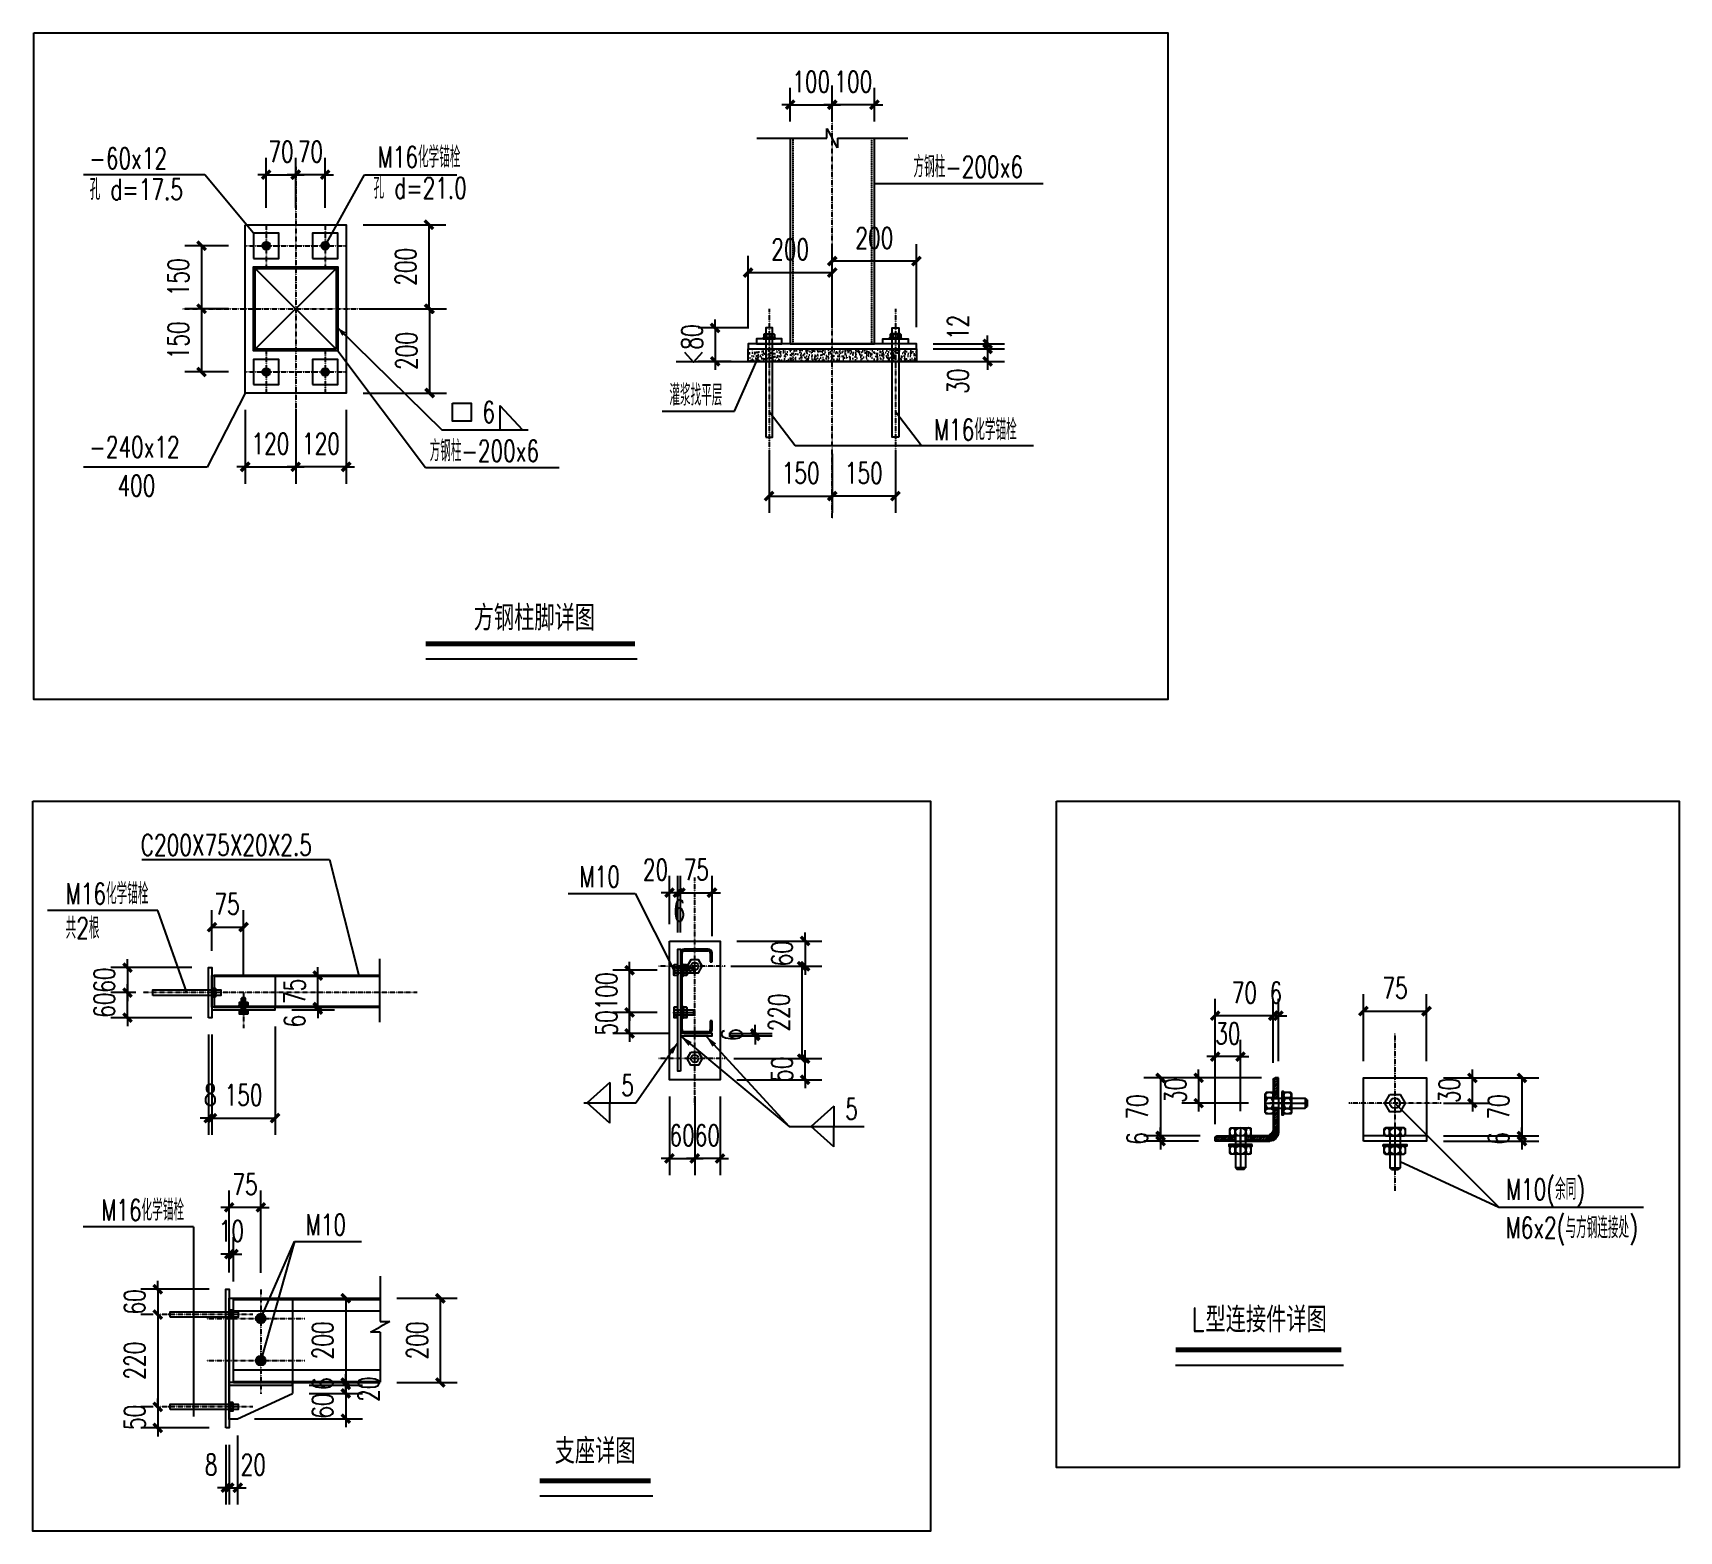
# Model space of a CAD drawing. Header units: millimetres. Extents: x -198529 to 244266, y -64 to 158464.
# Drawn here: x -193388 to -183611, y 117399 to 126298 of the extents above; entities that cross this region are included whole.
import ezdxf

# ---------------------------------------------------------------- set-up
doc = ezdxf.new("R2010")
doc.units = ezdxf.units.MM
for name, pattern in [('ACAD_ISO10W100', [18.5, 12, -3, 0.5, -3]), ('HIDDEN2', [4.7625, 3.175, -1.5875]), ('X-HL-AR-F1-LAY-02$0$DASH', [0.35, 0.25, -0.1])]:
    doc.linetypes.add(name, pattern=pattern)
for name, color, linetype in [('0-DCC-STRUC', 180, 'Continuous'), ('ANCHOR BOLTS', 4, 'Continuous'), ('ANGEL STEEL_75x75x3.0', 22, 'Continuous'), ('BOLTS', 3, 'Continuous'), ('X-HL-SM-F1-SEC-00-01$0$BOLTS', 3, 'Continuous')]:
    doc.layers.add(name, color=color, linetype=linetype)
doc.styles.add('DIM_FONT', font='SIMPLEX', dxfattribs={"width": 0.7, "bigfont": 'GBCBIG'})
doc.styles.add('EDRI-COM', font='tssdeng.shx', dxfattribs={"width": 0.8, "bigfont": 'hztxt.shx'})
doc.dimstyles.new('DIM-20-100', dxfattribs={"dimtxt": 125, "dimasz": 50, "dimexe": 100, "dimexo": 100, "dimgap": 75, "dimtad": 1, "dimdec": 0, "dimlfac": 0.2, "dimzin": 12, "dimdsep": 46, "dimtxsty": 'DIM_FONT', "dimblk": 'ARCHTICK', "dimcen": 2.5, "dimclrd": 256, "dimclre": 256, "dimclrt": 256, "dimadec": 0, "dimazin": 3, "dimtfac": 1, "dimtdec": 0, "dimtix": 1, "dimtmove": 2, "dimatfit": 3, "dimfxl": 1, "dimlwd": -1, "dimlwe": -1, "dimarcsym": 0})
doc.dimstyles.new('DIM-40-100', dxfattribs={"dimtxt": 125, "dimasz": 50, "dimexe": 100, "dimexo": 100, "dimgap": 75, "dimtad": 1, "dimdec": 0, "dimlfac": 0.4, "dimzin": 12, "dimdsep": 46, "dimtxsty": 'DIM_FONT', "dimblk": 'ARCHTICK', "dimcen": 2.5, "dimclrd": 256, "dimclre": 256, "dimclrt": 256, "dimadec": 0, "dimazin": 3, "dimtfac": 1, "dimtdec": 0, "dimtix": 1, "dimtmove": 2, "dimatfit": 3, "dimfxl": 1, "dimlwd": -1, "dimlwe": -1, "dimarcsym": 0})
pattern_1 = [(45, (70645.0448, 93964.8255), (-1.325825215, 1.325825215), [])]

msp = doc.modelspace()

# ---------------------------------------------------------------- texts
for s, height, style, width, p in [('M16化学锚栓 ', 125, 'DIM_FONT', 0.7, (-191340.9, 125497.7)), ('-60x12', 125, 'DIM_FONT', 0.7, (-193052.4, 125490.2)), ('方钢柱-200x6', 125, 'DIM_FONT', 0.7, (-188158.4, 125439.7)), ('孔 d=17.5', 125, 'DIM_FONT', 0.7, (-193050.9, 125306.2)), ('孔 d=21.0', 125, 'DIM_FONT', 0.7, (-191365.4, 125313.2)), ('灌浆找平层 ', 125, 'DIM_FONT', 0.7, (-189607.9, 124083.7)), ('6', 125, 'DIM_FONT', 0.7, (-190718.7, 123982.6)), ('M16化学锚栓 ', 125, 'DIM_FONT', 0.7, (-188036.9, 123878.7)), ('-240x12', 125, 'DIM_FONT', 0.7, (-193052.4, 123776.2)), ('方钢柱-200x6', 125, 'DIM_FONT', 0.7, (-191031.9, 123752.7)), ('400', 125, 'DIM_FONT', 0.7, (-192885.9, 123545.2)), ('方钢柱脚详图', 150, 'EDRI-COM', 0.8, (-190769.9, 122747.7)), ('C200X75X20X2.5', 125, 'DIM_FONT', 0.7, (-192747.5, 121410.7)), ('M10', 125, 'DIM_FONT', 0.7, (-190141.9, 121224.2)), ('M16化学锚栓 ', 125, 'DIM_FONT', 0.7, (-193193.8, 121122.2)), ('共2根', 125, 'DIM_FONT', 0.7, (-193193.8, 120917.7)), ('5', 125, 'DIM_FONT', 0.7, (-189893.7, 119984.6)), ('5', 125, 'DIM_FONT', 0.7, (-188563.8, 119843.1)), ('M10(余同)', 125, 'DIM_FONT', 0.7, (-184640, 119366.7)), ('M16化学锚栓 ', 125, 'DIM_FONT', 0.7, (-192982.7, 119242.6)), ('M10', 125, 'DIM_FONT', 0.7, (-191768, 119155.7)), ('M6x2(与方钢连接处)', 125, 'DIM_FONT', 0.7, (-184642, 119137.9)), ('L型连接件详图 ', 150, 'EDRI-COM', 0.8, (-186506, 118579.2)), ('支座详图', 150, 'EDRI-COM', 0.8, (-190289, 117798.2))]:
    msp.add_text(s, height=height, dxfattribs=dict(style=style, width=width)).set_placement(p)

# ---------------------------------------------------------------- blocks, each defined once
blk = doc.blocks.new('_ArchTick')
at = {"color": 0, "linetype": 'ByBlock', "const_width": 0.4}
blk.add_lwpolyline([(-0.5, -0.5), (0.5, 0.5)], dxfattribs=at)
blk = doc.blocks.new('*D226')
at = {"transparency": 16777216}
for p, q in [((-191427.4, 125158.7), (-190935.9, 125158.7)), ((-191035.9, 125158.7), (-191035.9, 124658.7)), ((-191427.4, 124658.7), (-190935.9, 124658.7))]:
    blk.add_line(p, q, dxfattribs=at)
at = {"layer": 'Defpoints', "color": 0, "transparency": 16777216}
for p in [(-191527.4, 125158.7), (-191527.4, 124658.7), (-191035.9, 124658.7)]:
    blk.add_point(p, dxfattribs=at)
at = {"transparency": 16777216, "xscale": 50, "yscale": 50, "zscale": 50}
for p, rotation in [((-191035.9, 125158.7), 90), ((-191035.9, 124658.7), 270)]:
    blk.add_blockref('_ArchTick', p, dxfattribs=dict(at, rotation=rotation))
at = {"transparency": 16777216, "insert": (-191173.4, 124908.7), "char_height": 125, "attachment_point": 5, "rotation": 90, "style": 'DIM_FONT'}
blk.add_mtext('200', dxfattribs=at)
blk = doc.blocks.new('*D227')
at = {"transparency": 16777216}
for p, q in [((-191427.4, 124658.7), (-190931.7, 124658.7)), ((-191031.7, 124658.7), (-191031.7, 124158.7)), ((-191427.4, 124158.7), (-190931.7, 124158.7))]:
    blk.add_line(p, q, dxfattribs=at)
at = {"layer": 'Defpoints', "color": 0, "transparency": 16777216}
for p in [(-191527.4, 124658.7), (-191527.4, 124158.7), (-191031.7, 124158.7)]:
    blk.add_point(p, dxfattribs=at)
at = {"transparency": 16777216, "xscale": 50, "yscale": 50, "zscale": 50}
for p, rotation in [((-191031.7, 124658.7), 90), ((-191031.7, 124158.7), 270)]:
    blk.add_blockref('_ArchTick', p, dxfattribs=dict(at, rotation=rotation))
at = {"transparency": 16777216, "insert": (-191169.2, 124408.7), "char_height": 125, "attachment_point": 5, "rotation": 90, "style": 'DIM_FONT'}
blk.add_mtext('200', dxfattribs=at)
blk = doc.blocks.new('*D228')
at = {"transparency": 16777216}
for p, q in [((-192127.4, 124058.7), (-192127.4, 123620.2)), ((-191827.4, 124058.7), (-191827.4, 123620.2)), ((-192127.4, 123720.2), (-192177.4, 123720.2)), ((-192127.4, 123720.2), (-191827.4, 123720.2)), ((-191827.4, 123720.2), (-191777.4, 123720.2))]:
    blk.add_line(p, q, dxfattribs=at)
at = {"layer": 'Defpoints', "color": 0, "transparency": 16777216}
for p in [(-192127.4, 124158.7), (-191827.4, 124158.7), (-191827.4, 123720.2)]:
    blk.add_point(p, dxfattribs=at)
at = {"transparency": 16777216, "xscale": 50, "yscale": 50, "zscale": 50}
blk.add_blockref('_ArchTick', (-192127.4, 123720.2), dxfattribs=at)
at = {"transparency": 16777216, "xscale": 50, "yscale": 50, "zscale": 50, "rotation": 180}
blk.add_blockref('_ArchTick', (-191827.4, 123720.2), dxfattribs=at)
at = {"transparency": 16777216, "insert": (-191977.4, 123857.7), "char_height": 125, "attachment_point": 5, "style": 'DIM_FONT'}
blk.add_mtext('120', dxfattribs=at)
blk = doc.blocks.new('*D229')
at = {"transparency": 16777216}
for p, q in [((-191827.4, 124058.7), (-191827.4, 123620.2)), ((-191527.4, 124058.7), (-191527.4, 123620.2)), ((-191827.4, 123720.2), (-191877.4, 123720.2)), ((-191527.4, 123720.2), (-191827.4, 123720.2)), ((-191527.4, 123720.2), (-191477.4, 123720.2))]:
    blk.add_line(p, q, dxfattribs=at)
at = {"layer": 'Defpoints', "color": 0, "transparency": 16777216}
for p in [(-191827.4, 124158.7), (-191527.4, 124158.7), (-191827.4, 123720.2)]:
    blk.add_point(p, dxfattribs=at)
at = {"transparency": 16777216, "xscale": 50, "yscale": 50, "zscale": 50}
blk.add_blockref('_ArchTick', (-191827.4, 123720.2), dxfattribs=at)
at = {"transparency": 16777216, "xscale": 50, "yscale": 50, "zscale": 50, "rotation": 180}
blk.add_blockref('_ArchTick', (-191527.4, 123720.2), dxfattribs=at)
at = {"transparency": 16777216, "insert": (-191677.4, 123857.7), "char_height": 125, "attachment_point": 5, "style": 'DIM_FONT'}
blk.add_mtext('120', dxfattribs=at)
blk = doc.blocks.new('*D230')
at = {"transparency": 16777216}
for p, q in [((-192227.4, 125033.7), (-192486.4, 125033.7)), ((-192386.4, 125033.7), (-192386.4, 124658.7)), ((-192227.4, 124658.7), (-192486.4, 124658.7))]:
    blk.add_line(p, q, dxfattribs=at)
at = {"layer": 'Defpoints', "color": 0, "transparency": 16777216}
for p in [(-192127.4, 125033.7), (-192386.4, 124658.7), (-192127.4, 124658.7)]:
    blk.add_point(p, dxfattribs=at)
at = {"transparency": 16777216, "xscale": 50, "yscale": 50, "zscale": 50}
for p, rotation in [((-192386.4, 125033.7), 90), ((-192386.4, 124658.7), 270)]:
    blk.add_blockref('_ArchTick', p, dxfattribs=dict(at, rotation=rotation))
at = {"transparency": 16777216, "insert": (-192523.9, 124846.2), "char_height": 125, "attachment_point": 5, "rotation": 90, "style": 'DIM_FONT'}
blk.add_mtext('150', dxfattribs=at)
blk = doc.blocks.new('*D231')
at = {"transparency": 16777216}
for p, q in [((-192227.4, 124658.7), (-192486.4, 124658.7)), ((-192386.4, 124658.7), (-192386.4, 124283.7)), ((-192227.4, 124283.7), (-192486.4, 124283.7))]:
    blk.add_line(p, q, dxfattribs=at)
at = {"layer": 'Defpoints', "color": 0, "transparency": 16777216}
for p in [(-192127.4, 124658.7), (-192386.4, 124283.7), (-192127.4, 124283.7)]:
    blk.add_point(p, dxfattribs=at)
at = {"transparency": 16777216, "xscale": 50, "yscale": 50, "zscale": 50}
for p, rotation in [((-192386.4, 124658.7), 90), ((-192386.4, 124283.7), 270)]:
    blk.add_blockref('_ArchTick', p, dxfattribs=dict(at, rotation=rotation))
at = {"transparency": 16777216, "insert": (-192523.9, 124471.2), "char_height": 125, "attachment_point": 5, "rotation": 90, "style": 'DIM_FONT'}
blk.add_mtext('150', dxfattribs=at)
blk = doc.blocks.new('*D232')
at = {"transparency": 16777216}
for p, q in [((-192002.4, 125258.7), (-192002.4, 125555.7)), ((-191827.4, 125258.7), (-191827.4, 125555.7)), ((-192002.4, 125455.7), (-192052.4, 125455.7)), ((-192002.4, 125455.7), (-191827.4, 125455.7)), ((-191827.4, 125455.7), (-191777.4, 125455.7))]:
    blk.add_line(p, q, dxfattribs=at)
at = {"layer": 'Defpoints', "color": 0, "transparency": 16777216}
for p in [(-191827.4, 125455.7), (-192002.4, 125158.7), (-191827.4, 125158.7)]:
    blk.add_point(p, dxfattribs=at)
at = {"transparency": 16777216, "xscale": 50, "yscale": 50, "zscale": 50}
blk.add_blockref('_ArchTick', (-192002.4, 125455.7), dxfattribs=at)
at = {"transparency": 16777216, "xscale": 50, "yscale": 50, "zscale": 50, "rotation": 180}
blk.add_blockref('_ArchTick', (-191827.4, 125455.7), dxfattribs=at)
at = {"transparency": 16777216, "insert": (-191914.9, 125593.2), "char_height": 125, "attachment_point": 5, "style": 'DIM_FONT'}
blk.add_mtext('70', dxfattribs=at)
blk = doc.blocks.new('*D122')
at = {"transparency": 16777216}
for p, q in [((-191827.4, 125258.7), (-191827.4, 125555.7)), ((-191652.4, 125258.7), (-191652.4, 125555.7)), ((-191827.4, 125455.7), (-191877.4, 125455.7)), ((-191652.4, 125455.7), (-191827.4, 125455.7)), ((-191652.4, 125455.7), (-191602.4, 125455.7))]:
    blk.add_line(p, q, dxfattribs=at)
at = {"layer": 'Defpoints', "color": 0, "transparency": 16777216}
for p in [(-191827.4, 125455.7), (-191827.4, 125158.7), (-191652.4, 125158.7)]:
    blk.add_point(p, dxfattribs=at)
at = {"transparency": 16777216, "xscale": 50, "yscale": 50, "zscale": 50}
blk.add_blockref('_ArchTick', (-191827.4, 125455.7), dxfattribs=at)
at = {"transparency": 16777216, "xscale": 50, "yscale": 50, "zscale": 50, "rotation": 180}
blk.add_blockref('_ArchTick', (-191652.4, 125455.7), dxfattribs=at)
at = {"transparency": 16777216, "insert": (-191739.9, 125593.2), "char_height": 125, "attachment_point": 5, "style": 'DIM_FONT'}
blk.add_mtext('70', dxfattribs=at)
blk = doc.blocks.new('X-HL-SM-F1-SEC-00-01$0$A$C4EA80240')
for p, q in [((2.6, 9.7), (1.3, 9.7)), ((2.6, 2.1), (1.3, 2.1)), ((10.2, 9.7), (6.4, 9.7)), ((10.1, 2.1), (6.4, 2.1)), ((7.7, 1.1), (7.7, 10.7)), ((21.6, 9.7), (17.9, 9.7)), ((21.6, 2.1), (17.9, 2.1)), ((20.4, 1.1), (20.4, 10.7)), ((26.7, 2.1), (26.7, 9.7))]:
    blk.add_line(p, q)
at = {"color": 8}
blk.add_line((14, 0), (14, 11.7), dxfattribs=at)
blk.add_lwpolyline([(28, 12.7), (0, 12.7), (0, 10.7), (28, 10.7)], close=True)
blk.add_lwpolyline([(25.5, 2.1), (26.7, 2.1), (25, 1.1), (3.1, 1.1), (1.3, 2.1), (1.3, 9.7), (3.1, 10.7), (25, 10.7), (26.7, 9.7), (25.5, 9.7)])
blk.add_ellipse((4.5, 5.9), major_axis=(0, 4.8), ratio=0.661547)
at = {"extrusion": (0, 0, -1)}
for centre, major_axis, ratio in [((14, 5.9), (6.36, 0), 0.753789), ((23.5, 5.9), (0, 4.8), 0.661547)]:
    blk.add_ellipse(centre, major_axis=major_axis, ratio=ratio, dxfattribs=at)
blk = doc.blocks.new('*D123')
at = {"transparency": 16777216}
for p, q in [((-188890.6, 125772.2), (-188890.6, 125971.2)), ((-188640.6, 125772.2), (-188640.6, 125971.2)), ((-188890.6, 125871.2), (-188940.6, 125871.2)), ((-188890.6, 125871.2), (-188640.6, 125871.2)), ((-188640.6, 125871.2), (-188590.6, 125871.2))]:
    blk.add_line(p, q, dxfattribs=at)
at = {"layer": 'Defpoints', "color": 0, "transparency": 16777216}
for p in [(-188640.6, 125871.2), (-188890.6, 125672.2), (-188640.6, 125672.2)]:
    blk.add_point(p, dxfattribs=at)
at = {"transparency": 16777216, "xscale": 50, "yscale": 50, "zscale": 50}
blk.add_blockref('_ArchTick', (-188890.6, 125871.2), dxfattribs=at)
at = {"transparency": 16777216, "xscale": 50, "yscale": 50, "zscale": 50, "rotation": 180}
blk.add_blockref('_ArchTick', (-188640.6, 125871.2), dxfattribs=at)
at = {"transparency": 16777216, "insert": (-188765.6, 126008.7), "char_height": 125, "attachment_point": 5, "style": 'DIM_FONT'}
blk.add_mtext('100', dxfattribs=at)
blk = doc.blocks.new('*D124')
at = {"transparency": 16777216}
for p, q in [((-188640.6, 125772.2), (-188640.6, 125971.2)), ((-188390.6, 125772.2), (-188390.6, 125971.2)), ((-188640.6, 125871.2), (-188690.6, 125871.2)), ((-188390.6, 125871.2), (-188640.6, 125871.2)), ((-188390.6, 125871.2), (-188340.6, 125871.2))]:
    blk.add_line(p, q, dxfattribs=at)
at = {"layer": 'Defpoints', "color": 0, "transparency": 16777216}
for p in [(-188640.6, 125871.2), (-188640.6, 125672.2), (-188390.6, 125672.2)]:
    blk.add_point(p, dxfattribs=at)
at = {"transparency": 16777216, "xscale": 50, "yscale": 50, "zscale": 50}
blk.add_blockref('_ArchTick', (-188640.6, 125871.2), dxfattribs=at)
at = {"transparency": 16777216, "xscale": 50, "yscale": 50, "zscale": 50, "rotation": 180}
blk.add_blockref('_ArchTick', (-188390.6, 125871.2), dxfattribs=at)
at = {"transparency": 16777216, "insert": (-188515.6, 126008.7), "char_height": 125, "attachment_point": 5, "style": 'DIM_FONT'}
blk.add_mtext('100', dxfattribs=at)
blk = doc.blocks.new('*D125')
at = {"transparency": 16777216}
for p, q in [((-187717.9, 124420.7), (-187717.9, 124470.7)), ((-188040.6, 124420.7), (-187617.9, 124420.7)), ((-187717.9, 124420.7), (-187717.9, 124346.9)), ((-187963.9, 124346.9), (-187617.9, 124346.9)), ((-187717.9, 124346.9), (-187717.9, 124296.9))]:
    blk.add_line(p, q, dxfattribs=at)
at = {"layer": 'Defpoints', "color": 0, "transparency": 16777216}
for p in [(-188140.6, 124420.7), (-188063.9, 124346.9), (-187717.9, 124346.9)]:
    blk.add_point(p, dxfattribs=at)
at = {"transparency": 16777216, "xscale": 50, "yscale": 50, "zscale": 50}
for p, rotation in [((-187717.9, 124420.7), 270), ((-187717.9, 124346.9), 90)]:
    blk.add_blockref('_ArchTick', p, dxfattribs=dict(at, rotation=rotation))
at = {"transparency": 16777216, "insert": (-187892.9, 124228.7), "char_height": 125, "attachment_point": 5, "rotation": 90, "style": 'DIM_FONT'}
blk.add_mtext('30', dxfattribs=at)
blk = doc.blocks.new('*D126')
at = {"transparency": 16777216}
for p, q in [((-187717.9, 124450.7), (-187717.9, 124500.7)), ((-188040.6, 124450.7), (-187617.9, 124450.7)), ((-188040.6, 124420.7), (-187617.9, 124420.7)), ((-187717.9, 124420.7), (-187717.9, 124450.7)), ((-187717.9, 124420.7), (-187717.9, 124370.7))]:
    blk.add_line(p, q, dxfattribs=at)
at = {"layer": 'Defpoints', "color": 0, "transparency": 16777216}
for p in [(-188140.6, 124450.7), (-188140.6, 124420.7), (-187717.9, 124450.7)]:
    blk.add_point(p, dxfattribs=at)
at = {"transparency": 16777216, "xscale": 50, "yscale": 50, "zscale": 50}
for p, rotation in [((-187717.9, 124450.7), 270), ((-187717.9, 124420.7), 90)]:
    blk.add_blockref('_ArchTick', p, dxfattribs=dict(at, rotation=rotation))
at = {"transparency": 16777216, "insert": (-187892.9, 124549.2), "char_height": 125, "attachment_point": 5, "rotation": 90, "style": 'DIM_FONT'}
blk.add_mtext('12', dxfattribs=at)
blk = doc.blocks.new('*D127')
at = {"transparency": 16777216}
for p, q in [((-189140.6, 124550.7), (-189140.6, 124974.2)), ((-188640.6, 124550.7), (-188640.6, 124974.2)), ((-189140.6, 124874.2), (-188640.6, 124874.2))]:
    blk.add_line(p, q, dxfattribs=at)
at = {"layer": 'Defpoints', "color": 0, "transparency": 16777216}
for p in [(-188640.6, 124874.2), (-189140.6, 124450.7), (-188640.6, 124450.7)]:
    blk.add_point(p, dxfattribs=at)
at = {"transparency": 16777216, "xscale": 50, "yscale": 50, "zscale": 50, "rotation": 180}
blk.add_blockref('_ArchTick', (-189140.6, 124874.2), dxfattribs=at)
at = {"transparency": 16777216, "xscale": 50, "yscale": 50, "zscale": 50}
blk.add_blockref('_ArchTick', (-188640.6, 124874.2), dxfattribs=at)
at = {"transparency": 16777216, "insert": (-188890.6, 125011.7), "char_height": 125, "attachment_point": 5, "style": 'DIM_FONT'}
blk.add_mtext('200', dxfattribs=at)
blk = doc.blocks.new('*D128')
at = {"transparency": 16777216}
for p, q in [((-188640.6, 124619.1), (-188640.6, 125042.6)), ((-188140.6, 124550.7), (-188140.6, 125042.6)), ((-188140.6, 124942.6), (-188640.6, 124942.6))]:
    blk.add_line(p, q, dxfattribs=at)
at = {"layer": 'Defpoints', "color": 0, "transparency": 16777216}
for p in [(-188640.6, 124942.6), (-188640.6, 124519.1), (-188140.6, 124450.7)]:
    blk.add_point(p, dxfattribs=at)
at = {"transparency": 16777216, "xscale": 50, "yscale": 50, "zscale": 50, "rotation": 180}
blk.add_blockref('_ArchTick', (-188640.6, 124942.6), dxfattribs=at)
at = {"transparency": 16777216, "xscale": 50, "yscale": 50, "zscale": 50}
blk.add_blockref('_ArchTick', (-188140.6, 124942.6), dxfattribs=at)
at = {"transparency": 16777216, "insert": (-188390.6, 125080.1), "char_height": 125, "attachment_point": 5, "style": 'DIM_FONT'}
blk.add_mtext('200', dxfattribs=at)
blk = doc.blocks.new('*D129')
at = {"transparency": 16777216}
for p, q in [((-189015.6, 123796.9), (-189015.6, 123446.7)), ((-188640.6, 123796.9), (-188640.6, 123446.7)), ((-189015.6, 123546.7), (-188640.6, 123546.7))]:
    blk.add_line(p, q, dxfattribs=at)
at = {"layer": 'Defpoints', "color": 0, "transparency": 16777216}
for p in [(-189015.6, 123896.9), (-188640.6, 123896.9), (-188640.6, 123546.7)]:
    blk.add_point(p, dxfattribs=at)
at = {"transparency": 16777216, "xscale": 50, "yscale": 50, "zscale": 50, "rotation": 180}
blk.add_blockref('_ArchTick', (-189015.6, 123546.7), dxfattribs=at)
at = {"transparency": 16777216, "xscale": 50, "yscale": 50, "zscale": 50}
blk.add_blockref('_ArchTick', (-188640.6, 123546.7), dxfattribs=at)
at = {"transparency": 16777216, "insert": (-188828.1, 123684.2), "char_height": 125, "attachment_point": 5, "style": 'DIM_FONT'}
blk.add_mtext('150', dxfattribs=at)
blk = doc.blocks.new('*D130')
at = {"transparency": 16777216}
for p, q in [((-188265.6, 123796.9), (-188265.6, 123446.7)), ((-188640.6, 123612.2), (-188640.6, 123446.7)), ((-188265.6, 123546.7), (-188640.6, 123546.7))]:
    blk.add_line(p, q, dxfattribs=at)
at = {"layer": 'Defpoints', "color": 0, "transparency": 16777216}
for p in [(-188265.6, 123896.9), (-188640.6, 123712.2), (-188640.6, 123546.7)]:
    blk.add_point(p, dxfattribs=at)
at = {"transparency": 16777216, "xscale": 50, "yscale": 50, "zscale": 50, "rotation": 180}
blk.add_blockref('_ArchTick', (-188640.6, 123546.7), dxfattribs=at)
at = {"transparency": 16777216, "xscale": 50, "yscale": 50, "zscale": 50}
blk.add_blockref('_ArchTick', (-188265.6, 123546.7), dxfattribs=at)
at = {"transparency": 16777216, "insert": (-188453.1, 123684.2), "char_height": 125, "attachment_point": 5, "style": 'DIM_FONT'}
blk.add_mtext('150', dxfattribs=at)
blk = doc.blocks.new('*D131')
at = {"transparency": 16777216}
for p, q in [((-189336.4, 124545.7), (-189336.4, 124595.7)), ((-189135.6, 124545.7), (-189436.4, 124545.7)), ((-189336.4, 124545.7), (-189336.4, 124346.9)), ((-189240.6, 124346.9), (-189436.4, 124346.9)), ((-189336.4, 124346.9), (-189336.4, 124296.9))]:
    blk.add_line(p, q, dxfattribs=at)
at = {"layer": 'Defpoints', "color": 0, "transparency": 16777216}
for p in [(-189035.6, 124545.7), (-189336.4, 124346.9), (-189140.6, 124346.9)]:
    blk.add_point(p, dxfattribs=at)
at = {"transparency": 16777216, "xscale": 50, "yscale": 50, "zscale": 50}
for p, rotation in [((-189336.4, 124545.7), 270), ((-189336.4, 124346.9), 90)]:
    blk.add_blockref('_ArchTick', p, dxfattribs=dict(at, rotation=rotation))
at = {"transparency": 16777216, "insert": (-189473.9, 124446.3), "char_height": 125, "attachment_point": 5, "rotation": 90, "style": 'DIM_FONT'}
blk.add_mtext('<80', dxfattribs=at)
blk = doc.blocks.new('A$C2DBF4B5B')
h = blk.add_hatch()
h.set_pattern_fill('ANSI31', color=256, scale=15, style=0)
h.set_pattern_definition(pattern_1)
edge = h.paths.add_edge_path()
edge.add_line((39.5, 75), (10, 75))
edge.add_arc((10, 65), 10, 90, 180)
edge.add_line((0, 65), (0, 35.5))
edge.add_line((0, 35.5), (6, 35.5))
edge.add_line((6, 35.5), (6, 60))
edge.add_arc((15, 60), 9, 90, 180, ccw=False)
edge.add_line((15, 69), (39.5, 69))
edge.add_line((39.5, 69), (39.5, 75))
h = blk.add_hatch()
h.set_pattern_fill('ANSI31', color=256, scale=15, style=0)
h.set_pattern_definition(pattern_1)
edge = h.paths.add_edge_path()
edge.add_line((50.5, 69), (50.5, 75))
edge.add_line((50.5, 75), (75, 75))
edge.add_line((75, 75), (75, 71))
edge.add_arc((73, 71), 2, -90, 0, ccw=False)
edge.add_line((73, 69), (50.5, 69))
h = blk.add_hatch()
h.set_pattern_fill('ANSI31', color=256, scale=15, style=0)
h.set_pattern_definition(pattern_1)
edge = h.paths.add_edge_path()
edge.add_line((0, 24.5), (6, 24.5))
edge.add_line((6, 24.5), (6, 2))
edge.add_arc((4, 2), 2, -90, 0, ccw=False)
edge.add_line((4, 0), (0, 0))
edge.add_line((0, 0), (0, 24.5))
at = {"color": 8}
for p, q in [((45, 78.6), (45, 64.7)), ((-3.6, 30), (10.3, 30))]:
    blk.add_line(p, q, dxfattribs=at)
for p, q in [((0, 35.5), (0, 65)), ((6, 60), (6, 35.5)), ((39.5, 75), (10, 75)), ((39.5, 69), (15, 69)), ((50.5, 75), (39.5, 75)), ((39.5, 75), (39.5, 69)), ((50.5, 69), (39.5, 69)), ((50.5, 69), (50.5, 75)), ((50.5, 75), (75, 75)), ((73, 69), (50.5, 69)), ((75, 75), (75, 71)), ((0, 24.5), (0, 35.5)), ((6, 35.5), (0, 35.5)), ((0, 24.5), (6, 24.5)), ((0, 24.5), (0, 0)), ((6, 35.5), (6, 24.5)), ((6, 2), (6, 24.5)), ((0, 0), (4, 0))]:
    blk.add_line(p, q)
for centre, radius, start, end in [((10, 65), 10, 90, 180), ((15, 60), 9, 90, 180), ((73, 71), 2, 270, 0), ((4, 2), 2, 270, 0)]:
    blk.add_arc(centre, radius, start, end)
blk = doc.blocks.new('A$C4EA80240')
for p, q in [((2.6, 9.7), (1.3, 9.7)), ((2.6, 2.1), (1.3, 2.1)), ((10.2, 9.7), (6.4, 9.7)), ((10.1, 2.1), (6.4, 2.1)), ((7.7, 1.1), (7.7, 10.7)), ((21.6, 9.7), (17.9, 9.7)), ((21.6, 2.1), (17.9, 2.1)), ((20.4, 1.1), (20.4, 10.7)), ((26.7, 2.1), (26.7, 9.7))]:
    blk.add_line(p, q)
at = {"color": 8}
blk.add_line((14, 0), (14, 11.7), dxfattribs=at)
blk.add_lwpolyline([(28, 12.7), (0, 12.7), (0, 10.7), (28, 10.7)], close=True)
blk.add_lwpolyline([(25.5, 2.1), (26.7, 2.1), (25, 1.1), (3.1, 1.1), (1.3, 2.1), (1.3, 9.7), (3.1, 10.7), (25, 10.7), (26.7, 9.7), (25.5, 9.7)])
blk.add_ellipse((4.5, 5.9), major_axis=(0, 4.8), ratio=0.661547)
at = {"extrusion": (0, 0, -1)}
for centre, major_axis, ratio in [((14, 5.9), (6.36, 0), 0.753789), ((23.5, 5.9), (0, 4.8), 0.661547)]:
    blk.add_ellipse(centre, major_axis=major_axis, ratio=ratio, dxfattribs=at)
blk = doc.blocks.new('A$C147C6879')
at = {"layer": 'BOLTS'}
for p, q in [((8.6, 25.4), (1, 25.4)), ((1, 20.3), (1, 16.6)), ((8.6, 20.3), (8.6, 16.6)), ((9.6, 19), (0, 19)), ((0, 12.7), (47.6, 12.7)), ((9.6, 6.3), (0, 6.3)), ((1, 8.8), (1, 5.1)), ((1, 1.2), (1, 0)), ((8.6, 8.8), (8.6, 5.1)), ((8.6, 1.2), (8.6, 0)), ((9.6, 18.7), (47.6, 18.7)), ((9.6, 6.7), (47.6, 6.7)), ((49.6, 16.7), (47.6, 18.7)), ((47.6, 18.7), (47.6, 6.7)), ((47.6, 6.7), (49.6, 8.7)), ((49.6, 16.7), (49.6, 8.7))]:
    blk.add_line(p, q, dxfattribs=at)
blk.add_lwpolyline([(8.6, 24.2), (8.6, 25.4), (9.6, 23.7), (9.6, 1.7), (8.6, 0), (1, 0), (0, 1.7), (0, 23.7), (1, 25.4), (1, 24.2)], dxfattribs=at)
at = {"layer": 'BOLTS', "extrusion": (0, 0, -1)}
for centre, major_axis, ratio in [((4.8, 22.2), (-4.8, 0), 0.661547), ((4.8, 12.7), (0, 6.36), 0.753789)]:
    blk.add_ellipse(centre, major_axis=major_axis, ratio=ratio, dxfattribs=at)
at = {"layer": 'BOLTS'}
blk.add_ellipse((4.8, 3.2), major_axis=(-4.8, 0), ratio=0.661547, dxfattribs=at)
blk = doc.blocks.new('Angle iron')
at = {"layer": 'ANGEL STEEL_75x75x3.0'}
blk.add_line((6, -37.5), (6, 37.5), dxfattribs=at)
blk.add_lwpolyline([(0, 37.5), (75, 37.5), (75, -37.5), (0, -37.5)], close=True, dxfattribs=at)
at = {"layer": 'BOLTS'}
blk.add_lwpolyline([(55.4, 6), (55.4, -6), (45, -12), (34.6, -6), (34.6, 6), (45, 12)], close=True, dxfattribs=at)
blk.add_circle((45, 0), 6, dxfattribs=at)
at = {"layer": 'BOLTS', "xscale": -1}
blk.add_blockref('A$C147C6879', (15.6, -12.7), dxfattribs=at)
at = {"layer": 'BOLTS', "color": 2, "xscale": -1, "rotation": 270}
blk.add_blockref('A$C4EA80240', (-16.7, -14), dxfattribs=at)
blk = doc.blocks.new('*D132')
at = {"transparency": 16777216}
for p, q in [((-185011, 120090.7), (-184444.5, 120090.7)), ((-184544.5, 120090.7), (-184544.5, 119745.7)), ((-185011, 119745.7), (-184444.5, 119745.7))]:
    blk.add_line(p, q, dxfattribs=at)
at = {"layer": 'Defpoints', "color": 0, "transparency": 16777216}
for p in [(-185111, 120090.7), (-185111, 119745.7), (-184544.5, 119745.7)]:
    blk.add_point(p, dxfattribs=at)
at = {"transparency": 16777216, "xscale": 50, "yscale": 50, "zscale": 50}
for p, rotation in [((-184544.5, 120090.7), 90), ((-184544.5, 119745.7), 270)]:
    blk.add_blockref('_ArchTick', p, dxfattribs=dict(at, rotation=rotation))
at = {"transparency": 16777216, "insert": (-184682, 119918.2), "char_height": 125, "attachment_point": 5, "rotation": 90, "style": 'DIM_FONT'}
blk.add_mtext('70', dxfattribs=at)
blk = doc.blocks.new('*D114')
at = {"transparency": 16777216}
for p, q in [((-184544.5, 119745.7), (-184544.5, 119795.7)), ((-185011, 119745.7), (-184444.5, 119745.7)), ((-185011, 119715.7), (-184444.5, 119715.7)), ((-184544.5, 119715.7), (-184544.5, 119745.7)), ((-184544.5, 119715.7), (-184544.5, 119665.7))]:
    blk.add_line(p, q, dxfattribs=at)
at = {"layer": 'Defpoints', "color": 0, "transparency": 16777216}
for p in [(-185111, 119745.7), (-185111, 119715.7), (-184544.5, 119745.7)]:
    blk.add_point(p, dxfattribs=at)
at = {"transparency": 16777216, "xscale": 50, "yscale": 50, "zscale": 50}
for p, rotation in [((-184544.5, 119745.7), 270), ((-184544.5, 119715.7), 90)]:
    blk.add_blockref('_ArchTick', p, dxfattribs=dict(at, rotation=rotation))
at = {"transparency": 16777216, "insert": (-184682, 119730.7), "char_height": 125, "attachment_point": 5, "rotation": 90, "style": 'DIM_FONT'}
blk.add_mtext('6', dxfattribs=at)
blk = doc.blocks.new('*D115')
at = {"transparency": 16777216}
for p, q in [((-185486, 120190.7), (-185486, 120587.2)), ((-185111, 120190.7), (-185111, 120587.2)), ((-185486, 120487.2), (-185111, 120487.2))]:
    blk.add_line(p, q, dxfattribs=at)
at = {"layer": 'Defpoints', "color": 0, "transparency": 16777216}
for p in [(-185111, 120487.2), (-185486, 120090.7), (-185111, 120090.7)]:
    blk.add_point(p, dxfattribs=at)
at = {"transparency": 16777216, "xscale": 50, "yscale": 50, "zscale": 50, "rotation": 180}
blk.add_blockref('_ArchTick', (-185486, 120487.2), dxfattribs=at)
at = {"transparency": 16777216, "xscale": 50, "yscale": 50, "zscale": 50}
blk.add_blockref('_ArchTick', (-185111, 120487.2), dxfattribs=at)
at = {"transparency": 16777216, "insert": (-185298.5, 120624.7), "char_height": 125, "attachment_point": 5, "style": 'DIM_FONT'}
blk.add_mtext('75', dxfattribs=at)
blk = doc.blocks.new('*D116')
at = {"transparency": 16777216}
for p, q in [((-186090.9, 120090.7), (-186790.5, 120090.7)), ((-186690.5, 120090.7), (-186690.5, 119745.7)), ((-186455.9, 119745.7), (-186790.5, 119745.7))]:
    blk.add_line(p, q, dxfattribs=at)
at = {"layer": 'Defpoints', "color": 0, "transparency": 16777216}
for p in [(-185990.9, 120090.7), (-186690.5, 119745.7), (-186355.9, 119745.7)]:
    blk.add_point(p, dxfattribs=at)
at = {"transparency": 16777216, "xscale": 50, "yscale": 50, "zscale": 50}
for p, rotation in [((-186690.5, 120090.7), 90), ((-186690.5, 119745.7), 270)]:
    blk.add_blockref('_ArchTick', p, dxfattribs=dict(at, rotation=rotation))
at = {"transparency": 16777216, "insert": (-186828, 119918.2), "char_height": 125, "attachment_point": 5, "rotation": 90, "style": 'DIM_FONT'}
blk.add_mtext('70', dxfattribs=at)
blk = doc.blocks.new('*D117')
at = {"transparency": 16777216}
for p, q in [((-186690.5, 119745.7), (-186690.5, 119795.7)), ((-186455.9, 119745.7), (-186790.5, 119745.7)), ((-186465.9, 119715.7), (-186790.5, 119715.7)), ((-186690.5, 119715.7), (-186690.5, 119745.7)), ((-186690.5, 119715.7), (-186690.5, 119665.7))]:
    blk.add_line(p, q, dxfattribs=at)
at = {"layer": 'Defpoints', "color": 0, "transparency": 16777216}
for p in [(-186690.5, 119745.7), (-186365.9, 119715.7), (-186355.9, 119745.7)]:
    blk.add_point(p, dxfattribs=at)
at = {"transparency": 16777216, "xscale": 50, "yscale": 50, "zscale": 50}
for p, rotation in [((-186690.5, 119745.7), 270), ((-186690.5, 119715.7), 90)]:
    blk.add_blockref('_ArchTick', p, dxfattribs=dict(at, rotation=rotation))
at = {"transparency": 16777216, "insert": (-186828, 119730.7), "char_height": 125, "attachment_point": 5, "rotation": 90, "style": 'DIM_FONT'}
blk.add_mtext('6', dxfattribs=at)
blk = doc.blocks.new('*D118')
at = {"transparency": 16777216}
for p, q in [((-186020.9, 120180.7), (-186020.9, 120560.2)), ((-185990.9, 120190.7), (-185990.9, 120560.2)), ((-186020.9, 120460.2), (-186070.9, 120460.2)), ((-185990.9, 120460.2), (-186020.9, 120460.2)), ((-185990.9, 120460.2), (-185940.9, 120460.2))]:
    blk.add_line(p, q, dxfattribs=at)
at = {"layer": 'Defpoints', "color": 0, "transparency": 16777216}
for p in [(-186020.9, 120460.2), (-186020.9, 120080.7), (-185990.9, 120090.7)]:
    blk.add_point(p, dxfattribs=at)
at = {"transparency": 16777216, "xscale": 50, "yscale": 50, "zscale": 50}
blk.add_blockref('_ArchTick', (-186020.9, 120460.2), dxfattribs=at)
at = {"transparency": 16777216, "xscale": 50, "yscale": 50, "zscale": 50, "rotation": 180}
blk.add_blockref('_ArchTick', (-185990.9, 120460.2), dxfattribs=at)
at = {"transparency": 16777216, "insert": (-186005.9, 120597.7), "char_height": 125, "attachment_point": 5, "style": 'DIM_FONT'}
blk.add_mtext('6', dxfattribs=at)
blk = doc.blocks.new('*D119')
at = {"transparency": 16777216}
for p, q in [((-186365.9, 119815.7), (-186365.9, 120560.2)), ((-186020.9, 120180.7), (-186020.9, 120560.2)), ((-186020.9, 120460.2), (-186365.9, 120460.2))]:
    blk.add_line(p, q, dxfattribs=at)
at = {"layer": 'Defpoints', "color": 0, "transparency": 16777216}
for p in [(-186365.9, 120460.2), (-186020.9, 120080.7), (-186365.9, 119715.7)]:
    blk.add_point(p, dxfattribs=at)
at = {"transparency": 16777216, "xscale": 50, "yscale": 50, "zscale": 50, "rotation": 180}
blk.add_blockref('_ArchTick', (-186365.9, 120460.2), dxfattribs=at)
at = {"transparency": 16777216, "xscale": 50, "yscale": 50, "zscale": 50}
blk.add_blockref('_ArchTick', (-186020.9, 120460.2), dxfattribs=at)
at = {"transparency": 16777216, "insert": (-186193.4, 120597.7), "char_height": 125, "attachment_point": 5, "style": 'DIM_FONT'}
blk.add_mtext('70', dxfattribs=at)
blk = doc.blocks.new('*D120')
at = {"transparency": 16777216}
for p, q in [((-186090.9, 120090.7), (-186564.5, 120090.7)), ((-186464.5, 120090.7), (-186464.5, 120140.7)), ((-186464.5, 120090.7), (-186464.5, 119940.7)), ((-186168.9, 119940.7), (-186564.5, 119940.7)), ((-186464.5, 119940.7), (-186464.5, 119890.7))]:
    blk.add_line(p, q, dxfattribs=at)
at = {"layer": 'Defpoints', "color": 0, "transparency": 16777216}
for p in [(-185990.9, 120090.7), (-186464.5, 119940.7), (-186068.9, 119940.7)]:
    blk.add_point(p, dxfattribs=at)
at = {"transparency": 16777216, "xscale": 50, "yscale": 50, "zscale": 50}
for p, rotation in [((-186464.5, 120090.7), 270), ((-186464.5, 119940.7), 90)]:
    blk.add_blockref('_ArchTick', p, dxfattribs=dict(at, rotation=rotation))
at = {"transparency": 16777216, "insert": (-186602, 120015.7), "char_height": 125, "attachment_point": 5, "rotation": 90, "style": 'DIM_FONT'}
blk.add_mtext('30', dxfattribs=at)
blk = doc.blocks.new('*D121')
at = {"transparency": 16777216}
for p, q in [((-186365.9, 119815.7), (-186365.9, 120316.7)), ((-186215.9, 119893.6), (-186215.9, 120316.7)), ((-186365.9, 120216.7), (-186415.9, 120216.7)), ((-186215.9, 120216.7), (-186365.9, 120216.7)), ((-186215.9, 120216.7), (-186165.9, 120216.7))]:
    blk.add_line(p, q, dxfattribs=at)
at = {"layer": 'Defpoints', "color": 0, "transparency": 16777216}
for p in [(-186365.9, 120216.7), (-186215.9, 119793.6), (-186365.9, 119715.7)]:
    blk.add_point(p, dxfattribs=at)
at = {"transparency": 16777216, "xscale": 50, "yscale": 50, "zscale": 50}
blk.add_blockref('_ArchTick', (-186365.9, 120216.7), dxfattribs=at)
at = {"transparency": 16777216, "xscale": 50, "yscale": 50, "zscale": 50, "rotation": 180}
blk.add_blockref('_ArchTick', (-186215.9, 120216.7), dxfattribs=at)
at = {"transparency": 16777216, "insert": (-186290.9, 120354.2), "char_height": 125, "attachment_point": 5, "style": 'DIM_FONT'}
blk.add_mtext('30', dxfattribs=at)
blk = doc.blocks.new('*D139')
at = {"transparency": 16777216}
for p, q in [((-185011, 120090.7), (-184738.5, 120090.7)), ((-184838.5, 120090.7), (-184838.5, 120140.7)), ((-184838.5, 119940.7), (-184838.5, 120090.7)), ((-185011, 119940.7), (-184738.5, 119940.7)), ((-184838.5, 119940.7), (-184838.5, 119890.7))]:
    blk.add_line(p, q, dxfattribs=at)
at = {"layer": 'Defpoints', "color": 0, "transparency": 16777216}
for p in [(-185111, 120090.7), (-184838.5, 120090.7), (-185111, 119940.7)]:
    blk.add_point(p, dxfattribs=at)
at = {"transparency": 16777216, "xscale": 50, "yscale": 50, "zscale": 50}
for p, rotation in [((-184838.5, 120090.7), 270), ((-184838.5, 119940.7), 90)]:
    blk.add_blockref('_ArchTick', p, dxfattribs=dict(at, rotation=rotation))
at = {"transparency": 16777216, "insert": (-184976, 120015.7), "char_height": 125, "attachment_point": 5, "rotation": 90, "style": 'DIM_FONT'}
blk.add_mtext('30', dxfattribs=at)
blk = doc.blocks.new('X-HL-SM-F1-SEC-00-01$0$A$C147C6879')
at = {"layer": 'X-HL-SM-F1-SEC-00-01$0$BOLTS'}
for p, q in [((9.6, 19), (0, 19)), ((0, 12.7), (47.6, 12.7)), ((9.6, 6.3), (0, 6.3)), ((8.6, 25.4), (1, 25.4)), ((1, 20.3), (1, 16.6)), ((1, 8.8), (1, 5.1)), ((1, 1.2), (1, 0)), ((8.6, 20.3), (8.6, 16.6)), ((8.6, 8.8), (8.6, 5.1)), ((8.6, 1.2), (8.6, 0)), ((9.6, 18.7), (47.6, 18.7)), ((9.6, 6.7), (47.6, 6.7)), ((49.6, 16.7), (47.6, 18.7)), ((47.6, 18.7), (47.6, 6.7)), ((47.6, 6.7), (49.6, 8.7)), ((49.6, 16.7), (49.6, 8.7))]:
    blk.add_line(p, q, dxfattribs=at)
blk.add_lwpolyline([(8.6, 24.2), (8.6, 25.4), (9.6, 23.7), (9.6, 1.7), (8.6, 0), (1, 0), (0, 1.7), (0, 23.7), (1, 25.4), (1, 24.2)], dxfattribs=at)
at = {"layer": 'X-HL-SM-F1-SEC-00-01$0$BOLTS', "extrusion": (0, 0, -1)}
for centre, major_axis, ratio in [((4.8, 22.2), (-4.8, 0), 0.661547), ((4.8, 12.7), (0, 6.36), 0.753789)]:
    blk.add_ellipse(centre, major_axis=major_axis, ratio=ratio, dxfattribs=at)
at = {"layer": 'X-HL-SM-F1-SEC-00-01$0$BOLTS'}
blk.add_ellipse((4.8, 3.2), major_axis=(-4.8, 0), ratio=0.661547, dxfattribs=at)
blk = doc.blocks.new('*D140')
at = {"transparency": 16777216}
for p, q in [((-192826, 120745.7), (-192826, 120795.7)), ((-192444.5, 120745.7), (-192926, 120745.7)), ((-192826, 120745.7), (-192826, 120596.9)), ((-192776.2, 120596.9), (-192926, 120596.9)), ((-192826, 120596.9), (-192826, 120546.9))]:
    blk.add_line(p, q, dxfattribs=at)
at = {"layer": 'Defpoints', "color": 0, "transparency": 16777216}
for p in [(-192344.5, 120745.7), (-192826, 120596.9), (-192676.2, 120596.9)]:
    blk.add_point(p, dxfattribs=at)
at = {"transparency": 16777216, "xscale": 50, "yscale": 50, "zscale": 50}
for p, rotation in [((-192826, 120745.7), 270), ((-192826, 120596.9), 90)]:
    blk.add_blockref('_ArchTick', p, dxfattribs=dict(at, rotation=rotation))
at = {"transparency": 16777216, "insert": (-192963.5, 120671.3), "char_height": 125, "attachment_point": 5, "rotation": 90, "style": 'DIM_FONT'}
blk.add_mtext('60', dxfattribs=at)
blk = doc.blocks.new('*D141')
at = {"transparency": 16777216}
for p, q in [((-192776.2, 120596.9), (-192926, 120596.9)), ((-192826, 120596.9), (-192826, 120646.9)), ((-192826, 120448.2), (-192826, 120596.9)), ((-192444.5, 120448.2), (-192926, 120448.2)), ((-192826, 120448.2), (-192826, 120398.2))]:
    blk.add_line(p, q, dxfattribs=at)
at = {"layer": 'Defpoints', "color": 0, "transparency": 16777216}
for p in [(-192826, 120596.9), (-192676.2, 120596.9), (-192344.5, 120448.2)]:
    blk.add_point(p, dxfattribs=at)
at = {"transparency": 16777216, "xscale": 50, "yscale": 50, "zscale": 50}
for p, rotation in [((-192826, 120596.9), 270), ((-192826, 120448.2), 90)]:
    blk.add_blockref('_ArchTick', p, dxfattribs=dict(at, rotation=rotation))
at = {"transparency": 16777216, "insert": (-192963.5, 120522.6), "char_height": 125, "attachment_point": 5, "rotation": 90, "style": 'DIM_FONT'}
blk.add_mtext('60', dxfattribs=at)
blk = doc.blocks.new('*D142')
at = {"transparency": 16777216}
for p, q in [((-192344.5, 120348.2), (-192344.5, 119751.7)), ((-192324.5, 120348.2), (-192324.5, 119751.7)), ((-192344.5, 119851.7), (-192394.5, 119851.7)), ((-192344.5, 119851.7), (-192324.5, 119851.7)), ((-192324.5, 119851.7), (-192274.5, 119851.7))]:
    blk.add_line(p, q, dxfattribs=at)
at = {"layer": 'Defpoints', "color": 0, "transparency": 16777216}
for p in [(-192344.5, 120448.2), (-192324.5, 120448.2), (-192324.5, 119851.7)]:
    blk.add_point(p, dxfattribs=at)
at = {"transparency": 16777216, "xscale": 50, "yscale": 50, "zscale": 50}
blk.add_blockref('_ArchTick', (-192344.5, 119851.7), dxfattribs=at)
at = {"transparency": 16777216, "xscale": 50, "yscale": 50, "zscale": 50, "rotation": 180}
blk.add_blockref('_ArchTick', (-192324.5, 119851.7), dxfattribs=at)
at = {"transparency": 16777216, "insert": (-192334.5, 119989.2), "char_height": 125, "attachment_point": 5, "style": 'DIM_FONT'}
blk.add_mtext('8', dxfattribs=at)
blk = doc.blocks.new('*D143')
at = {"transparency": 16777216}
for p, q in [((-191949.5, 120395.7), (-191949.5, 119751.7)), ((-192324.5, 120348.2), (-192324.5, 119751.7)), ((-192324.5, 119851.7), (-191949.5, 119851.7))]:
    blk.add_line(p, q, dxfattribs=at)
at = {"layer": 'Defpoints', "color": 0, "transparency": 16777216}
for p in [(-191949.5, 120495.7), (-192324.5, 120448.2), (-191949.5, 119851.7)]:
    blk.add_point(p, dxfattribs=at)
at = {"transparency": 16777216, "xscale": 50, "yscale": 50, "zscale": 50, "rotation": 180}
blk.add_blockref('_ArchTick', (-192324.5, 119851.7), dxfattribs=at)
at = {"transparency": 16777216, "xscale": 50, "yscale": 50, "zscale": 50}
blk.add_blockref('_ArchTick', (-191949.5, 119851.7), dxfattribs=at)
at = {"transparency": 16777216, "insert": (-192137, 119989.2), "char_height": 125, "attachment_point": 5, "style": 'DIM_FONT'}
blk.add_mtext('150', dxfattribs=at)
blk = doc.blocks.new('*D133')
at = {"transparency": 16777216}
for p, q in [((-188802, 120903.7), (-188802, 120953.7)), ((-189207.2, 120903.7), (-188702, 120903.7)), ((-188802, 120903.7), (-188802, 120753.7)), ((-189207.2, 120753.7), (-188702, 120753.7)), ((-188802, 120753.7), (-188802, 120703.7))]:
    blk.add_line(p, q, dxfattribs=at)
at = {"layer": 'Defpoints', "color": 0, "transparency": 16777216}
for p in [(-189307.2, 120903.7), (-189307.2, 120753.7), (-188802, 120753.7)]:
    blk.add_point(p, dxfattribs=at)
at = {"transparency": 16777216, "xscale": 50, "yscale": 50, "zscale": 50}
for p, rotation in [((-188802, 120903.7), 270), ((-188802, 120753.7), 90)]:
    blk.add_blockref('_ArchTick', p, dxfattribs=dict(at, rotation=rotation))
at = {"transparency": 16777216, "insert": (-188939.5, 120828.7), "char_height": 125, "attachment_point": 5, "rotation": 90, "style": 'DIM_FONT'}
blk.add_mtext('60', dxfattribs=at)
blk = doc.blocks.new('*D134')
at = {"transparency": 16777216}
for p, q in [((-189207.2, 120204.9), (-188702, 120204.9)), ((-188802, 120204.9), (-188802, 120254.9)), ((-188802, 120079.9), (-188802, 120204.9)), ((-189207.2, 120079.9), (-188702, 120079.9)), ((-188802, 120079.9), (-188802, 120029.9))]:
    blk.add_line(p, q, dxfattribs=at)
at = {"layer": 'Defpoints', "color": 0, "transparency": 16777216}
for p in [(-189307.2, 120204.9), (-188802, 120204.9), (-189307.2, 120079.9)]:
    blk.add_point(p, dxfattribs=at)
at = {"transparency": 16777216, "xscale": 50, "yscale": 50, "zscale": 50}
for p, rotation in [((-188802, 120204.9), 270), ((-188802, 120079.9), 90)]:
    blk.add_blockref('_ArchTick', p, dxfattribs=dict(at, rotation=rotation))
at = {"transparency": 16777216, "insert": (-188939.5, 120142.4), "char_height": 125, "attachment_point": 5, "rotation": 90, "style": 'DIM_FONT'}
blk.add_mtext('50', dxfattribs=at)
blk = doc.blocks.new('*D135')
at = {"transparency": 16777216}
for p, q in [((-189242.2, 120753.7), (-188719.5, 120753.7)), ((-188819.5, 120204.9), (-188819.5, 120753.7)), ((-189224.7, 120204.9), (-188719.5, 120204.9))]:
    blk.add_line(p, q, dxfattribs=at)
at = {"layer": 'Defpoints', "color": 0, "transparency": 16777216}
for p in [(-189342.2, 120753.7), (-188819.5, 120753.7), (-189324.7, 120204.9)]:
    blk.add_point(p, dxfattribs=at)
at = {"transparency": 16777216, "xscale": 50, "yscale": 50, "zscale": 50}
for p, rotation in [((-188819.5, 120753.7), 90), ((-188819.5, 120204.9), 270)]:
    blk.add_blockref('_ArchTick', p, dxfattribs=dict(at, rotation=rotation))
at = {"transparency": 16777216, "insert": (-188957, 120479.3), "char_height": 125, "attachment_point": 5, "rotation": 90, "style": 'DIM_FONT'}
blk.add_mtext('220', dxfattribs=at)
blk = doc.blocks.new('*D136')
at = {"transparency": 16777216}
for p, q in [((-189607.2, 119979.9), (-189607.2, 119512.2)), ((-189457.2, 119979.9), (-189457.2, 119512.2)), ((-189607.2, 119612.2), (-189657.2, 119612.2)), ((-189607.2, 119612.2), (-189457.2, 119612.2)), ((-189457.2, 119612.2), (-189407.2, 119612.2))]:
    blk.add_line(p, q, dxfattribs=at)
at = {"layer": 'Defpoints', "color": 0, "transparency": 16777216}
for p in [(-189607.2, 120079.9), (-189457.2, 120079.9), (-189457.2, 119612.2)]:
    blk.add_point(p, dxfattribs=at)
at = {"transparency": 16777216, "xscale": 50, "yscale": 50, "zscale": 50}
blk.add_blockref('_ArchTick', (-189607.2, 119612.2), dxfattribs=at)
at = {"transparency": 16777216, "xscale": 50, "yscale": 50, "zscale": 50, "rotation": 180}
blk.add_blockref('_ArchTick', (-189457.2, 119612.2), dxfattribs=at)
at = {"transparency": 16777216, "insert": (-189532.2, 119749.7), "char_height": 125, "attachment_point": 5, "style": 'DIM_FONT'}
blk.add_mtext('60', dxfattribs=at)
blk = doc.blocks.new('*D137')
at = {"transparency": 16777216}
for p, q in [((-189457.2, 119979.9), (-189457.2, 119512.2)), ((-189307.2, 119979.9), (-189307.2, 119512.2)), ((-189457.2, 119612.2), (-189507.2, 119612.2)), ((-189307.2, 119612.2), (-189457.2, 119612.2)), ((-189307.2, 119612.2), (-189257.2, 119612.2))]:
    blk.add_line(p, q, dxfattribs=at)
at = {"layer": 'Defpoints', "color": 0, "transparency": 16777216}
for p in [(-189457.2, 120079.9), (-189307.2, 120079.9), (-189457.2, 119612.2)]:
    blk.add_point(p, dxfattribs=at)
at = {"transparency": 16777216, "xscale": 50, "yscale": 50, "zscale": 50}
blk.add_blockref('_ArchTick', (-189457.2, 119612.2), dxfattribs=at)
at = {"transparency": 16777216, "xscale": 50, "yscale": 50, "zscale": 50, "rotation": 180}
blk.add_blockref('_ArchTick', (-189307.2, 119612.2), dxfattribs=at)
at = {"transparency": 16777216, "insert": (-189382.2, 119749.7), "char_height": 125, "attachment_point": 5, "style": 'DIM_FONT'}
blk.add_mtext('60', dxfattribs=at)
blk = doc.blocks.new('*D138')
at = {"transparency": 16777216}
for p, q in [((-192324.5, 120845.7), (-192324.5, 121086.2)), ((-192137, 120704.4), (-192137, 121086.2)), ((-192324.5, 120986.2), (-192137, 120986.2))]:
    blk.add_line(p, q, dxfattribs=at)
at = {"layer": 'Defpoints', "color": 0, "transparency": 16777216}
for p in [(-192137, 120986.2), (-192324.5, 120745.7), (-192137, 120604.4)]:
    blk.add_point(p, dxfattribs=at)
at = {"transparency": 16777216, "xscale": 50, "yscale": 50, "zscale": 50, "rotation": 180}
blk.add_blockref('_ArchTick', (-192324.5, 120986.2), dxfattribs=at)
at = {"transparency": 16777216, "xscale": 50, "yscale": 50, "zscale": 50}
blk.add_blockref('_ArchTick', (-192137, 120986.2), dxfattribs=at)
at = {"transparency": 16777216, "insert": (-192235, 121123.7), "char_height": 125, "attachment_point": 5, "style": 'DIM_FONT'}
blk.add_mtext('75', dxfattribs=at)
blk = doc.blocks.new('*D144')
at = {"transparency": 16777216}
for p, q in [((-191226, 118781.4), (-190868.5, 118781.4)), ((-190968.5, 118781.4), (-190968.5, 118281.4)), ((-191226, 118281.4), (-190868.5, 118281.4))]:
    blk.add_line(p, q, dxfattribs=at)
at = {"layer": 'Defpoints', "color": 0, "transparency": 16777216}
for p in [(-191326, 118781.4), (-191326, 118281.4), (-190968.5, 118281.4)]:
    blk.add_point(p, dxfattribs=at)
at = {"transparency": 16777216, "xscale": 50, "yscale": 50, "zscale": 50}
for p, rotation in [((-190968.5, 118781.4), 90), ((-190968.5, 118281.4), 270)]:
    blk.add_blockref('_ArchTick', p, dxfattribs=dict(at, rotation=rotation))
at = {"transparency": 16777216, "insert": (-191106, 118531.4), "char_height": 125, "attachment_point": 5, "rotation": 90, "style": 'DIM_FONT'}
blk.add_mtext('200', dxfattribs=at)
blk = doc.blocks.new('C200X75')
at = {"layer": '0-DCC-STRUC'}
for p, q in [((-10, 227.5), (-10, -227.5)), ((0, -227.5), (0, 227.5)), ((155, 250), (12.5, 250)), ((12.5, 240), (155, 240)), ((167.5, 227.5), (167.5, 175.1)), ((177.5, 175.1), (177.5, 227.5)), ((167.5, 175.1), (177.5, 175.1)), ((177.5, -175.1), (167.5, -175.1)), ((167.5, -175.1), (167.5, -227.5)), ((177.5, -227.5), (177.5, -175.1)), ((155, -240), (12.5, -240)), ((12.5, -250), (155, -250))]:
    blk.add_line(p, q, dxfattribs=at)
for centre, radius, start, end in [((12.5, 227.5), 22.5, 90, 180), ((12.5, 227.5), 12.5, 90, 180), ((155, 227.5), 22.5, 0, 90), ((155, 227.5), 12.5, 0, 90), ((12.5, -227.5), 22.5, 180, 270), ((12.5, -227.5), 12.5, 180, 270), ((155, -227.5), 22.5, 270, 0), ((155, -227.5), 12.5, 270, 0)]:
    blk.add_arc(centre, radius, start, end, dxfattribs=at)
blk = doc.blocks.new('*D145')
at = {"transparency": 16777216}
for p, q in [((-191696, 120510.7), (-191696, 120560.7)), ((-191849.5, 120510.7), (-191596, 120510.7)), ((-191849.5, 120495.7), (-191596, 120495.7)), ((-191696, 120495.7), (-191696, 120510.7)), ((-191696, 120495.7), (-191696, 120445.7))]:
    blk.add_line(p, q, dxfattribs=at)
at = {"layer": 'Defpoints', "color": 0, "transparency": 16777216}
for p in [(-191949.5, 120510.7), (-191949.5, 120495.7), (-191696, 120510.7)]:
    blk.add_point(p, dxfattribs=at)
at = {"transparency": 16777216, "xscale": 50, "yscale": 50, "zscale": 50}
for p, rotation in [((-191696, 120510.7), 270), ((-191696, 120495.7), 90)]:
    blk.add_blockref('_ArchTick', p, dxfattribs=dict(at, rotation=rotation))
at = {"transparency": 16777216, "insert": (-191833.5, 120427.7), "char_height": 125, "attachment_point": 5, "rotation": 90, "style": 'DIM_FONT'}
blk.add_mtext('6', dxfattribs=at)
blk = doc.blocks.new('*D146')
at = {"transparency": 16777216}
for p, q in [((-191696, 120698.2), (-191696, 120748.2)), ((-191849.5, 120698.2), (-191596, 120698.2)), ((-191696, 120510.7), (-191696, 120698.2)), ((-191849.5, 120510.7), (-191596, 120510.7)), ((-191696, 120510.7), (-191696, 120460.7))]:
    blk.add_line(p, q, dxfattribs=at)
at = {"layer": 'Defpoints', "color": 0, "transparency": 16777216}
for p in [(-191949.5, 120698.2), (-191696, 120698.2), (-191949.5, 120510.7)]:
    blk.add_point(p, dxfattribs=at)
at = {"transparency": 16777216, "xscale": 50, "yscale": 50, "zscale": 50}
for p, rotation in [((-191696, 120698.2), 270), ((-191696, 120510.7), 90)]:
    blk.add_blockref('_ArchTick', p, dxfattribs=dict(at, rotation=rotation))
at = {"transparency": 16777216, "insert": (-191833.5, 120604.4), "char_height": 125, "attachment_point": 5, "rotation": 90, "style": 'DIM_FONT'}
blk.add_mtext('75', dxfattribs=at)
blk = doc.blocks.new('*D147')
at = {"transparency": 16777216}
for p, q in [((-189681.2, 120479.9), (-189944, 120479.9)), ((-189844, 120479.9), (-189844, 120529.9)), ((-189844, 120354.9), (-189844, 120479.9)), ((-189609.5, 120354.9), (-189944, 120354.9)), ((-189844, 120354.9), (-189844, 120304.9))]:
    blk.add_line(p, q, dxfattribs=at)
at = {"layer": 'Defpoints', "color": 0, "transparency": 16777216}
for p in [(-189844, 120479.9), (-189581.2, 120479.9), (-189509.5, 120354.9)]:
    blk.add_point(p, dxfattribs=at)
at = {"transparency": 16777216, "xscale": 50, "yscale": 50, "zscale": 50}
for p, rotation in [((-189844, 120479.9), 270), ((-189844, 120354.9), 90)]:
    blk.add_blockref('_ArchTick', p, dxfattribs=dict(at, rotation=rotation))
at = {"transparency": 16777216, "insert": (-189981.5, 120417.4), "char_height": 125, "attachment_point": 5, "rotation": 90, "style": 'DIM_FONT'}
blk.add_mtext('50', dxfattribs=at)
blk = doc.blocks.new('*D148')
at = {"transparency": 16777216}
for p, q in [((-189844, 120729.9), (-189844, 120779.9)), ((-189681.2, 120729.9), (-189944, 120729.9)), ((-189844, 120479.9), (-189844, 120729.9)), ((-189681.2, 120479.9), (-189944, 120479.9)), ((-189844, 120479.9), (-189844, 120429.9))]:
    blk.add_line(p, q, dxfattribs=at)
at = {"layer": 'Defpoints', "color": 0, "transparency": 16777216}
for p in [(-189844, 120729.9), (-189581.2, 120729.9), (-189581.2, 120479.9)]:
    blk.add_point(p, dxfattribs=at)
at = {"transparency": 16777216, "xscale": 50, "yscale": 50, "zscale": 50}
for p, rotation in [((-189844, 120729.9), 270), ((-189844, 120479.9), 90)]:
    blk.add_blockref('_ArchTick', p, dxfattribs=dict(at, rotation=rotation))
at = {"transparency": 16777216, "insert": (-189981.5, 120604.9), "char_height": 125, "attachment_point": 5, "rotation": 90, "style": 'DIM_FONT'}
blk.add_mtext('100', dxfattribs=at)
blk = doc.blocks.new('*D149')
at = {"transparency": 16777216}
for p, q in [((-192342, 118835.2), (-192746.5, 118835.2)), ((-192646.5, 118835.2), (-192646.5, 118885.2)), ((-192646.5, 118835.2), (-192646.5, 118685.2)), ((-192673.7, 118685.2), (-192746.5, 118685.2)), ((-192646.5, 118685.2), (-192646.5, 118635.2))]:
    blk.add_line(p, q, dxfattribs=at)
at = {"layer": 'Defpoints', "color": 0, "transparency": 16777216}
for p in [(-192242, 118835.2), (-192646.5, 118685.2), (-192573.7, 118685.2)]:
    blk.add_point(p, dxfattribs=at)
at = {"transparency": 16777216, "xscale": 50, "yscale": 50, "zscale": 50}
for p, rotation in [((-192646.5, 118835.2), 270), ((-192646.5, 118685.2), 90)]:
    blk.add_blockref('_ArchTick', p, dxfattribs=dict(at, rotation=rotation))
at = {"transparency": 16777216, "insert": (-192784, 118760.2), "char_height": 125, "attachment_point": 5, "rotation": 90, "style": 'DIM_FONT'}
blk.add_mtext('60', dxfattribs=at)
blk = doc.blocks.new('*D150')
at = {"transparency": 16777216}
for p, q in [((-192673.7, 118685.2), (-192746.5, 118685.2)), ((-192646.5, 118685.2), (-192646.5, 118136.4)), ((-192673.7, 118136.4), (-192746.5, 118136.4))]:
    blk.add_line(p, q, dxfattribs=at)
at = {"layer": 'Defpoints', "color": 0, "transparency": 16777216}
for p in [(-192573.7, 118685.2), (-192646.5, 118136.4), (-192573.7, 118136.4)]:
    blk.add_point(p, dxfattribs=at)
at = {"transparency": 16777216, "xscale": 50, "yscale": 50, "zscale": 50}
for p, rotation in [((-192646.5, 118685.2), 90), ((-192646.5, 118136.4), 270)]:
    blk.add_blockref('_ArchTick', p, dxfattribs=dict(at, rotation=rotation))
at = {"transparency": 16777216, "insert": (-192784, 118410.8), "char_height": 125, "attachment_point": 5, "rotation": 90, "style": 'DIM_FONT'}
blk.add_mtext('220', dxfattribs=at)
blk = doc.blocks.new('*D151')
at = {"transparency": 16777216}
for p, q in [((-192673.7, 118136.4), (-192746.5, 118136.4)), ((-192646.5, 118136.4), (-192646.5, 118186.4)), ((-192646.5, 118136.4), (-192646.5, 118011.4)), ((-192342, 118011.4), (-192746.5, 118011.4)), ((-192646.5, 118011.4), (-192646.5, 117961.4))]:
    blk.add_line(p, q, dxfattribs=at)
at = {"layer": 'Defpoints', "color": 0, "transparency": 16777216}
for p in [(-192573.7, 118136.4), (-192646.5, 118011.4), (-192242, 118011.4)]:
    blk.add_point(p, dxfattribs=at)
at = {"transparency": 16777216, "xscale": 50, "yscale": 50, "zscale": 50}
for p, rotation in [((-192646.5, 118136.4), 270), ((-192646.5, 118011.4), 90)]:
    blk.add_blockref('_ArchTick', p, dxfattribs=dict(at, rotation=rotation))
at = {"transparency": 16777216, "insert": (-192784, 118073.9), "char_height": 125, "attachment_point": 5, "rotation": 90, "style": 'DIM_FONT'}
blk.add_mtext('50', dxfattribs=at)
blk = doc.blocks.new('*D152')
at = {"transparency": 16777216}
for p, q in [((-191747, 118781.4), (-191430, 118781.4)), ((-191530, 118781.4), (-191530, 118281.4)), ((-191747, 118281.4), (-191430, 118281.4))]:
    blk.add_line(p, q, dxfattribs=at)
at = {"layer": 'Defpoints', "color": 0, "transparency": 16777216}
for p in [(-191847, 118781.4), (-191847, 118281.4), (-191530, 118281.4)]:
    blk.add_point(p, dxfattribs=at)
at = {"transparency": 16777216, "xscale": 50, "yscale": 50, "zscale": 50}
for p, rotation in [((-191530, 118781.4), 90), ((-191530, 118281.4), 270)]:
    blk.add_blockref('_ArchTick', p, dxfattribs=dict(at, rotation=rotation))
at = {"transparency": 16777216, "insert": (-191667.5, 118531.4), "char_height": 125, "attachment_point": 5, "rotation": 90, "style": 'DIM_FONT'}
blk.add_mtext('200', dxfattribs=at)
blk = doc.blocks.new('*D153')
at = {"transparency": 16777216}
for p, q in [((-191530, 118281.4), (-191530, 118331.4)), ((-191747, 118281.4), (-191430, 118281.4)), ((-191747, 118266.4), (-191430, 118266.4)), ((-191530, 118281.4), (-191530, 118266.4)), ((-191530, 118266.4), (-191530, 118216.4))]:
    blk.add_line(p, q, dxfattribs=at)
at = {"layer": 'Defpoints', "color": 0, "transparency": 16777216}
for p in [(-191847, 118281.4), (-191847, 118266.4), (-191530, 118266.4)]:
    blk.add_point(p, dxfattribs=at)
at = {"transparency": 16777216, "xscale": 50, "yscale": 50, "zscale": 50}
for p, rotation in [((-191530, 118281.4), 270), ((-191530, 118266.4), 90)]:
    blk.add_blockref('_ArchTick', p, dxfattribs=dict(at, rotation=rotation))
at = {"transparency": 16777216, "insert": (-191667.5, 118273.9), "char_height": 125, "attachment_point": 5, "rotation": 90, "style": 'DIM_FONT'}
blk.add_mtext('6', dxfattribs=at)
blk = doc.blocks.new('*D154')
at = {"transparency": 16777216}
for p, q in [((-191530, 118266.4), (-191530, 118316.4)), ((-191747, 118266.4), (-191430, 118266.4)), ((-191747, 118216.4), (-191430, 118216.4)), ((-191530, 118216.4), (-191530, 118266.4)), ((-191530, 118216.4), (-191530, 118166.4))]:
    blk.add_line(p, q, dxfattribs=at)
at = {"layer": 'Defpoints', "color": 0, "transparency": 16777216}
for p in [(-191847, 118266.4), (-191847, 118216.4), (-191530, 118266.4)]:
    blk.add_point(p, dxfattribs=at)
at = {"transparency": 16777216, "xscale": 50, "yscale": 50, "zscale": 50}
for p, rotation in [((-191530, 118266.4), 270), ((-191530, 118216.4), 90)]:
    blk.add_blockref('_ArchTick', p, dxfattribs=dict(at, rotation=rotation))
at = {"transparency": 16777216, "insert": (-191394, 118241.4), "char_height": 125, "attachment_point": 5, "rotation": 90, "style": 'DIM_FONT'}
blk.add_mtext('20', dxfattribs=at)
blk = doc.blocks.new('*D155')
at = {"transparency": 16777216}
for p, q in [((-191747, 118216.4), (-191430, 118216.4)), ((-191530, 118216.4), (-191530, 118266.4)), ((-191530, 118216.4), (-191530, 118066.4)), ((-192072, 118066.4), (-191430, 118066.4)), ((-191530, 118066.4), (-191530, 118016.4))]:
    blk.add_line(p, q, dxfattribs=at)
at = {"layer": 'Defpoints', "color": 0, "transparency": 16777216}
for p in [(-191847, 118216.4), (-192172, 118066.4), (-191530, 118066.4)]:
    blk.add_point(p, dxfattribs=at)
at = {"transparency": 16777216, "xscale": 50, "yscale": 50, "zscale": 50}
for p, rotation in [((-191530, 118216.4), 270), ((-191530, 118066.4), 90)]:
    blk.add_blockref('_ArchTick', p, dxfattribs=dict(at, rotation=rotation))
at = {"transparency": 16777216, "insert": (-191667.5, 118141.4), "char_height": 125, "attachment_point": 5, "rotation": 90, "style": 'DIM_FONT'}
blk.add_mtext('60', dxfattribs=at)
blk = doc.blocks.new('*D156')
at = {"transparency": 16777216}
for p, q in [((-192242, 117911.4), (-192242, 117556.2)), ((-192222, 117911.4), (-192222, 117556.2)), ((-192242, 117656.2), (-192292, 117656.2)), ((-192242, 117656.2), (-192222, 117656.2)), ((-192222, 117656.2), (-192172, 117656.2))]:
    blk.add_line(p, q, dxfattribs=at)
at = {"layer": 'Defpoints', "color": 0, "transparency": 16777216}
for p in [(-192242, 118011.4), (-192222, 118011.4), (-192222, 117656.2)]:
    blk.add_point(p, dxfattribs=at)
at = {"transparency": 16777216, "xscale": 50, "yscale": 50, "zscale": 50}
blk.add_blockref('_ArchTick', (-192242, 117656.2), dxfattribs=at)
at = {"transparency": 16777216, "xscale": 50, "yscale": 50, "zscale": 50, "rotation": 180}
blk.add_blockref('_ArchTick', (-192222, 117656.2), dxfattribs=at)
at = {"transparency": 16777216, "insert": (-192329.5, 117793.7), "char_height": 125, "attachment_point": 5, "style": 'DIM_FONT'}
blk.add_mtext('8', dxfattribs=at)
blk = doc.blocks.new('*D107')
at = {"transparency": 16777216}
for p, q in [((-192222, 117911.4), (-192222, 117556.2)), ((-192172, 117966.4), (-192172, 117556.2)), ((-192222, 117656.2), (-192272, 117656.2)), ((-192222, 117656.2), (-192172, 117656.2)), ((-192172, 117656.2), (-192122, 117656.2))]:
    blk.add_line(p, q, dxfattribs=at)
at = {"layer": 'Defpoints', "color": 0, "transparency": 16777216}
for p in [(-192222, 118011.4), (-192172, 118066.4), (-192172, 117656.2)]:
    blk.add_point(p, dxfattribs=at)
at = {"transparency": 16777216, "xscale": 50, "yscale": 50, "zscale": 50}
blk.add_blockref('_ArchTick', (-192222, 117656.2), dxfattribs=at)
at = {"transparency": 16777216, "xscale": 50, "yscale": 50, "zscale": 50, "rotation": 180}
blk.add_blockref('_ArchTick', (-192172, 117656.2), dxfattribs=at)
at = {"transparency": 16777216, "insert": (-192079.5, 117793.7), "char_height": 125, "attachment_point": 5, "style": 'DIM_FONT'}
blk.add_mtext('20', dxfattribs=at)
blk = doc.blocks.new('*D108')
at = {"transparency": 16777216}
for p, q in [((-189098, 120354.9), (-189098, 120404.9)), ((-189254.7, 120354.9), (-188998, 120354.9)), ((-189254.7, 120339.9), (-188998, 120339.9)), ((-189098, 120339.9), (-189098, 120354.9)), ((-189098, 120339.9), (-189098, 120289.9))]:
    blk.add_line(p, q, dxfattribs=at)
at = {"layer": 'Defpoints', "color": 0, "transparency": 16777216}
for p in [(-189354.7, 120354.9), (-189354.7, 120339.9), (-189098, 120354.9)]:
    blk.add_point(p, dxfattribs=at)
at = {"transparency": 16777216, "xscale": 50, "yscale": 50, "zscale": 50}
for p, rotation in [((-189098, 120354.9), 270), ((-189098, 120339.9), 90)]:
    blk.add_blockref('_ArchTick', p, dxfattribs=dict(at, rotation=rotation))
at = {"transparency": 16777216, "insert": (-189235.5, 120347.4), "char_height": 125, "attachment_point": 5, "rotation": 90, "style": 'DIM_FONT'}
blk.add_mtext('6', dxfattribs=at)
blk = doc.blocks.new('*D109')
at = {"transparency": 16777216}
for p, q in [((-189607.2, 121003.7), (-189607.2, 121290.7)), ((-189557.2, 120954.9), (-189557.2, 121290.7)), ((-189607.2, 121190.7), (-189657.2, 121190.7)), ((-189557.2, 121190.7), (-189607.2, 121190.7)), ((-189557.2, 121190.7), (-189507.2, 121190.7))]:
    blk.add_line(p, q, dxfattribs=at)
at = {"layer": 'Defpoints', "color": 0, "transparency": 16777216}
for p in [(-189607.2, 121190.7), (-189607.2, 120903.7), (-189557.2, 120854.9)]:
    blk.add_point(p, dxfattribs=at)
at = {"transparency": 16777216, "xscale": 50, "yscale": 50, "zscale": 50}
blk.add_blockref('_ArchTick', (-189607.2, 121190.7), dxfattribs=at)
at = {"transparency": 16777216, "xscale": 50, "yscale": 50, "zscale": 50, "rotation": 180}
blk.add_blockref('_ArchTick', (-189557.2, 121190.7), dxfattribs=at)
at = {"transparency": 16777216, "insert": (-189690.5, 121328.2), "char_height": 125, "attachment_point": 5, "style": 'DIM_FONT'}
blk.add_mtext('20', dxfattribs=at)
blk = doc.blocks.new('*D110')
at = {"transparency": 16777216}
for p, q in [((-189557.2, 120954.9), (-189557.2, 121290.7)), ((-189542.2, 120954.9), (-189542.2, 121290.7)), ((-189557.2, 121190.7), (-189607.2, 121190.7)), ((-189557.2, 121190.7), (-189542.2, 121190.7)), ((-189542.2, 121190.7), (-189492.2, 121190.7))]:
    blk.add_line(p, q, dxfattribs=at)
at = {"layer": 'Defpoints', "color": 0, "transparency": 16777216}
for p in [(-189542.2, 121190.7), (-189557.2, 120854.9), (-189542.2, 120854.9)]:
    blk.add_point(p, dxfattribs=at)
at = {"transparency": 16777216, "xscale": 50, "yscale": 50, "zscale": 50}
blk.add_blockref('_ArchTick', (-189557.2, 121190.7), dxfattribs=at)
at = {"transparency": 16777216, "xscale": 50, "yscale": 50, "zscale": 50, "rotation": 180}
blk.add_blockref('_ArchTick', (-189542.2, 121190.7), dxfattribs=at)
at = {"transparency": 16777216, "insert": (-189549.7, 121083.7), "char_height": 125, "attachment_point": 5, "style": 'DIM_FONT'}
blk.add_mtext('6', dxfattribs=at)
blk = doc.blocks.new('*D111')
at = {"transparency": 16777216}
for p, q in [((-189542.2, 120954.9), (-189542.2, 121290.7)), ((-189354.7, 120932.4), (-189354.7, 121290.7)), ((-189542.2, 121190.7), (-189592.2, 121190.7)), ((-189542.2, 121190.7), (-189354.7, 121190.7)), ((-189354.7, 121190.7), (-189304.7, 121190.7))]:
    blk.add_line(p, q, dxfattribs=at)
at = {"layer": 'Defpoints', "color": 0, "transparency": 16777216}
for p in [(-189354.7, 121190.7), (-189542.2, 120854.9), (-189354.7, 120832.4)]:
    blk.add_point(p, dxfattribs=at)
at = {"transparency": 16777216, "xscale": 50, "yscale": 50, "zscale": 50}
blk.add_blockref('_ArchTick', (-189542.2, 121190.7), dxfattribs=at)
at = {"transparency": 16777216, "xscale": 50, "yscale": 50, "zscale": 50, "rotation": 180}
blk.add_blockref('_ArchTick', (-189354.7, 121190.7), dxfattribs=at)
at = {"transparency": 16777216, "insert": (-189448.4, 121328.2), "char_height": 125, "attachment_point": 5, "style": 'DIM_FONT'}
blk.add_mtext('75', dxfattribs=at)
blk = doc.blocks.new('*D112')
at = {"transparency": 16777216}
for p, q in [((-192222, 118935.2), (-192222, 119421.7)), ((-192034.5, 118932.7), (-192034.5, 119421.7)), ((-192222, 119321.7), (-192272, 119321.7)), ((-192034.5, 119321.7), (-192222, 119321.7)), ((-192034.5, 119321.7), (-191984.5, 119321.7))]:
    blk.add_line(p, q, dxfattribs=at)
at = {"layer": 'Defpoints', "color": 0, "transparency": 16777216}
for p in [(-192222, 119321.7), (-192222, 118835.2), (-192034.5, 118832.7)]:
    blk.add_point(p, dxfattribs=at)
at = {"transparency": 16777216, "xscale": 50, "yscale": 50, "zscale": 50}
blk.add_blockref('_ArchTick', (-192222, 119321.7), dxfattribs=at)
at = {"transparency": 16777216, "xscale": 50, "yscale": 50, "zscale": 50, "rotation": 180}
blk.add_blockref('_ArchTick', (-192034.5, 119321.7), dxfattribs=at)
at = {"transparency": 16777216, "insert": (-192128.3, 119459.2), "char_height": 125, "attachment_point": 5, "style": 'DIM_FONT'}
blk.add_mtext('75', dxfattribs=at)
blk = doc.blocks.new('*D113')
at = {"transparency": 16777216}
for p, q in [((-192222, 118935.2), (-192222, 119143.7)), ((-192197, 118881.4), (-192197, 119143.7)), ((-192222, 119043.7), (-192272, 119043.7)), ((-192222, 119043.7), (-192197, 119043.7)), ((-192197, 119043.7), (-192147, 119043.7))]:
    blk.add_line(p, q, dxfattribs=at)
at = {"layer": 'Defpoints', "color": 0, "transparency": 16777216}
for p in [(-192197, 119043.7), (-192222, 118835.2), (-192197, 118781.4)]:
    blk.add_point(p, dxfattribs=at)
at = {"transparency": 16777216, "xscale": 50, "yscale": 50, "zscale": 50}
blk.add_blockref('_ArchTick', (-192222, 119043.7), dxfattribs=at)
at = {"transparency": 16777216, "xscale": 50, "yscale": 50, "zscale": 50, "rotation": 180}
blk.add_blockref('_ArchTick', (-192197, 119043.7), dxfattribs=at)
at = {"transparency": 16777216, "insert": (-192209.5, 119181.2), "char_height": 125, "attachment_point": 5, "style": 'DIM_FONT'}
blk.add_mtext('10', dxfattribs=at)

# ---------------------------------------------------------------- dimensions: what is measured, and where the dimension line sits
for base, p1, p2, dimstyle, picture, middle in [((-188640.6, 125871.2), (-188890.6, 125672.2), (-188640.6, 125672.2), 'DIM-40-100', '*D123', (-188765.6, 126008.7)), ((-188640.6, 125871.2), (-188390.6, 125672.2), (-188640.6, 125672.2), 'DIM-40-100', '*D124', (-188515.6, 126008.7)), ((-191827.4, 125455.7), (-192002.4, 125158.7), (-191827.4, 125158.7), 'DIM-40-100', '*D232', (-191914.9, 125593.2)), ((-191827.4, 125455.7), (-191652.4, 125158.7), (-191827.4, 125158.7), 'DIM-40-100', '*D122', (-191739.9, 125593.2)), ((-188640.6, 124942.6), (-188140.6, 124450.7), (-188640.6, 124519.1), 'DIM-40-100', '*D128', (-188390.6, 125080.1)), ((-188640.6, 124874.2), (-189140.6, 124450.7), (-188640.6, 124450.7), 'DIM-40-100', '*D127', (-188890.6, 125011.7)), ((-191827.4, 123720.2), (-192127.4, 124158.7), (-191827.4, 124158.7), 'DIM-40-100', '*D228', (-191977.4, 123857.7)), ((-191827.4, 123720.2), (-191527.4, 124158.7), (-191827.4, 124158.7), 'DIM-40-100', '*D229', (-191677.4, 123857.7)), ((-188640.6, 123546.7), (-189015.6, 123896.9), (-188640.6, 123896.9), 'DIM-40-100', '*D129', (-188828.1, 123684.2)), ((-188640.6, 123546.7), (-188265.6, 123896.9), (-188640.6, 123712.2), 'DIM-40-100', '*D130', (-188453.1, 123684.2)), ((-189354.7, 121190.7), (-189542.2, 120854.9), (-189354.7, 120832.4), 'DIM-40-100', '*D111', (-189448.4, 121328.2)), ((-186020.9, 120460.2), (-185990.9, 120090.7), (-186020.9, 120080.7), 'DIM-20-100', '*D118', (-186005.9, 120597.7)), ((-185111, 120487.2), (-185486, 120090.7), (-185111, 120090.7), 'DIM-20-100', '*D115', (-185298.5, 120624.7)), ((-191949.5, 119851.7), (-192324.5, 120448.2), (-191949.5, 120495.7), 'DIM-40-100', '*D143', (-192137, 119989.2)), ((-192324.5, 119851.7), (-192344.5, 120448.2), (-192324.5, 120448.2), 'DIM-40-100', '*D142', (-192334.5, 119989.2)), ((-186365.9, 120216.7), (-186215.9, 119793.6), (-186365.9, 119715.7), 'DIM-20-100', '*D121', (-186290.9, 120354.2)), ((-189457.2, 119612.2), (-189607.2, 120079.9), (-189457.2, 120079.9), 'DIM-40-100', '*D136', (-189532.2, 119749.7)), ((-189457.2, 119612.2), (-189307.2, 120079.9), (-189457.2, 120079.9), 'DIM-40-100', '*D137', (-189382.2, 119749.7)), ((-192222, 119321.7), (-192034.5, 118832.7), (-192222, 118835.2), 'DIM-40-100', '*D112', (-192128.3, 119459.2)), ((-192197, 119043.7), (-192222, 118835.2), (-192197, 118781.4), 'DIM-40-100', '*D113', (-192209.5, 119181.2))]:
    dim = msp.add_linear_dim(base=base, p1=p1, p2=p2, dimstyle=dimstyle)
    dim.commit()
    dim.dimension.update_dxf_attribs({"geometry": picture, "text_midpoint": middle})
for base, p1, p2, dimstyle, picture, middle in [((-191035.9, 124658.7), (-191527.4, 125158.7), (-191527.4, 124658.7), 'DIM-40-100', '*D226', (-191173.4, 124908.7)), ((-192386.4, 124658.7), (-192127.4, 125033.7), (-192127.4, 124658.7), 'DIM-40-100', '*D230', (-192523.9, 124846.2)), ((-192386.4, 124283.7), (-192127.4, 124658.7), (-192127.4, 124283.7), 'DIM-40-100', '*D231', (-192523.9, 124471.2)), ((-191031.7, 124158.7), (-191527.4, 124658.7), (-191527.4, 124158.7), 'DIM-40-100', '*D227', (-191169.2, 124408.7)), ((-188802, 120753.7), (-189307.2, 120903.7), (-189307.2, 120753.7), 'DIM-40-100', '*D133', (-188939.5, 120828.7)), ((-192826, 120596.9), (-192344.5, 120745.7), (-192676.2, 120596.9), 'DIM-40-100', '*D140', (-192963.5, 120671.3)), ((-191696, 120698.2), (-191949.5, 120510.7), (-191949.5, 120698.2), 'DIM-40-100', '*D146', (-191833.5, 120604.4)), ((-189844, 120729.9), (-189581.2, 120479.9), (-189581.2, 120729.9), 'DIM-40-100', '*D148', (-189981.5, 120604.9)), ((-188819.5, 120753.7), (-189324.7, 120204.9), (-189342.2, 120753.7), 'DIM-40-100', '*D135', (-188957, 120479.3)), ((-192826, 120596.9), (-192344.5, 120448.2), (-192676.2, 120596.9), 'DIM-40-100', '*D141', (-192963.5, 120522.6)), ((-189844, 120479.9), (-189509.5, 120354.9), (-189581.2, 120479.9), 'DIM-40-100', '*D147', (-189981.5, 120417.4)), ((-189098, 120354.9), (-189354.7, 120339.9), (-189354.7, 120354.9), 'DIM-40-100', '*D108', (-189235.5, 120347.4)), ((-188802, 120204.9), (-189307.2, 120079.9), (-189307.2, 120204.9), 'DIM-40-100', '*D134', (-188939.5, 120142.4)), ((-186464.5, 119940.7), (-185990.9, 120090.7), (-186068.9, 119940.7), 'DIM-20-100', '*D120', (-186602, 120015.7)), ((-184838.5, 120090.7), (-185111, 119940.7), (-185111, 120090.7), 'DIM-20-100', '*D139', (-184976, 120015.7)), ((-186690.5, 119745.7), (-186365.9, 119715.7), (-186355.9, 119745.7), 'DIM-20-100', '*D117', (-186828, 119730.7)), ((-184544.5, 119745.7), (-185111, 119715.7), (-185111, 119745.7), 'DIM-20-100', '*D114', (-184682, 119730.7)), ((-192646.5, 118685.2), (-192242, 118835.2), (-192573.7, 118685.2), 'DIM-40-100', '*D149', (-192784, 118760.2)), ((-191530, 118281.4), (-191847, 118781.4), (-191847, 118281.4), 'DIM-40-100', '*D152', (-191667.5, 118531.4)), ((-190968.5, 118281.4), (-191326, 118781.4), (-191326, 118281.4), 'DIM-40-100', '*D144', (-191106, 118531.4)), ((-191530, 118266.4), (-191847, 118281.4), (-191847, 118266.4), 'DIM-40-100', '*D153', (-191667.5, 118273.9)), ((-191530, 118066.4), (-191847, 118216.4), (-192172, 118066.4), 'DIM-40-100', '*D155', (-191667.5, 118141.4)), ((-192646.5, 118011.4), (-192573.7, 118136.4), (-192242, 118011.4), 'DIM-40-100', '*D151', (-192784, 118073.9))]:
    dim = msp.add_linear_dim(base=base, p1=p1, p2=p2, angle=90, dimstyle=dimstyle)
    dim.commit()
    dim.dimension.update_dxf_attribs({"geometry": picture, "text_midpoint": middle})
for base, p1, p2, text, dimstyle, picture, middle in [((-189336.4, 124346.9), (-189035.6, 124545.7), (-189140.6, 124346.9), '<80', 'DIM-40-100', '*D131', (-189473.9, 124446.3)), ((-186690.5, 119745.7), (-185990.9, 120090.7), (-186355.9, 119745.7), '70', 'DIM-20-100', '*D116', (-186828, 119918.2)), ((-184544.5, 119745.7), (-185111, 120090.7), (-185111, 119745.7), '70', 'DIM-20-100', '*D132', (-184682, 119918.2))]:
    dim = msp.add_linear_dim(base=base, p1=p1, p2=p2, angle=90, text=text, dimstyle=dimstyle)
    dim.commit()
    dim.dimension.update_dxf_attribs({"geometry": picture, "text_midpoint": middle})
for base, p1, p2, picture, middle in [((-187717.9, 124450.7), (-188140.6, 124420.7), (-188140.6, 124450.7), '*D126', (-187892.9, 124549.2)), ((-187717.9, 124346.9), (-188140.6, 124420.7), (-188063.9, 124346.9), '*D125', (-187892.9, 124228.7)), ((-191696, 120510.7), (-191949.5, 120495.7), (-191949.5, 120510.7), '*D145', (-191833.5, 120427.7)), ((-191530, 118266.4), (-191847, 118216.4), (-191847, 118266.4), '*D154', (-191394, 118241.4))]:
    dim = msp.add_linear_dim(base=base, p1=p1, p2=p2, angle=90, dimstyle='DIM-40-100')
    dim.commit()
    dim.dimension.update_dxf_attribs({"geometry": picture, "text_midpoint": middle, "dimtype": 128})
for base, p1, p2, picture, middle in [((-189607.2, 121190.7), (-189557.2, 120854.9), (-189607.2, 120903.7), '*D109', (-189690.5, 121328.2)), ((-189542.2, 121190.7), (-189557.2, 120854.9), (-189542.2, 120854.9), '*D110', (-189549.7, 121083.7)), ((-192137, 120986.2), (-192324.5, 120745.7), (-192137, 120604.4), '*D138', (-192235, 121123.7)), ((-192222, 117656.2), (-192242, 118011.4), (-192222, 118011.4), '*D156', (-192329.5, 117793.7)), ((-192172, 117656.2), (-192222, 118011.4), (-192172, 118066.4), '*D107', (-192079.5, 117793.7))]:
    dim = msp.add_linear_dim(base=base, p1=p1, p2=p2, dimstyle='DIM-40-100')
    dim.commit()
    dim.dimension.update_dxf_attribs({"geometry": picture, "text_midpoint": middle, "dimtype": 128})
dim = msp.add_linear_dim(base=(-186365.9, 120460.2), p1=(-186020.9, 120080.7), p2=(-186365.9, 119715.7), text='70', dimstyle='DIM-20-100')
dim.commit()
dim.dimension.update_dxf_attribs({"geometry": '*D119', "text_midpoint": (-186193.4, 120597.7)})
dim = msp.add_aligned_dim(p1=(-192573.7, 118685.2), p2=(-192573.7, 118136.4), distance=-72.9, dimstyle='DIM-40-100')
dim.commit()
dim.dimension.update_dxf_attribs({"geometry": '*D150', "text_midpoint": (-192784, 118410.8)})

# ---------------------------------------------------------------- hatches: boundary and pattern name
h = msp.add_hatch(color=256)
h.dxf.hatch_style = 1
h.paths.add_polyline_path([(-192025.9, 125033.7, 1), (-191978.9, 125033.7, 1)])
h = msp.add_hatch(color=256)
h.dxf.hatch_style = 1
h.paths.add_polyline_path([(-191675.9, 125033.7, 1), (-191628.9, 125033.7, 1)])
h = msp.add_hatch()
h.set_pattern_fill('AR-CONC', color=256, scale=0.25)
h.set_pattern_definition([(50, (-865950.176, 485493.198), (45.5461672, -3.9847714), [4.7625, -52.3875]), (355, (-865950.176, 485493.2), (-8.8108554, 47.7642113), [3.81, -41.910146]), (100.451445, (-865946.38, 485492.866), (36.7353118, 43.779438), [4.0475022, -44.5225611]), (46.1842, (-865950.176, 485505.9), (67.7697602, -10.510582), [7.14375, -78.58125]), (96.635558, (-865944.53, 485505.02), (59.3510335, 61.856531), [6.071256, -66.783902]), (351.184151, (-865950.176, 485505.9), (59.3510335, 61.856531), [5.714992, -62.864933]), (21, (-865943.826, 485502.723), (37.9035978, -25.5662995), [4.7625, -52.3875]), (326, (-865943.826, 485502.723), (15.450507, 46.0469915), [3.81, -41.91]), (71.451445, (-865940.67, 485500.59), (53.3541048, 20.4806922), [4.0475022, -44.5224844]), (37.5, (-865950.176, 485493.198), (0.7721508, 21.13875972), [0, -41.402, 0, -42.545, 0, -42.06875]), (7.5, (-865950.176, 485493.198), (16.7049156, 25.0451437), [0, -24.257, 0, -40.4495, 0, -16.03375]), (327.5, (-865964.337, 485493.198), (33.8976488, -1.432186), [0, -15.875, 0, -49.53, 0, -65.7225]), (317.5, (-865970.687, 485493.198), (37.0322953, 6.3566228), [0, -20.6375, 0, -32.893, 0, -46.6725])])
h.paths.add_polyline_path([(-188140.6, 124420.7), (-189140.6, 124420.7), (-189140.6, 124346.9), (-188140.6, 124346.9)])
h = msp.add_hatch(color=256)
h.dxf.hatch_style = 1
h.paths.add_polyline_path([(-192025.9, 124283.7, 1), (-191978.9, 124283.7, 1)])
h = msp.add_hatch(color=256)
h.dxf.hatch_style = 1
h.paths.add_polyline_path([(-191675.9, 124283.7, 1), (-191628.9, 124283.7, 1)])
h = msp.add_hatch(color=256)
h.dxf.hatch_style = 1
h.paths.add_polyline_path([(-192063.3, 118661.4, 1), (-192005.7, 118661.4, 1)])
h = msp.add_hatch(color=256)
h.dxf.hatch_style = 1
h.paths.add_polyline_path([(-192063.3, 118411.4, 1), (-192005.7, 118411.4, 1)])

# ---------------------------------------------------------------- linework, layer by layer
for p, q in [((-189089.3, 125672.2), (-188672.4, 125672.2)), ((-188672.4, 125672.2), (-188672.4, 125729.7)), ((-188672.4, 125729.7), (-188640.6, 125672.2)), ((-188608.8, 125614.7), (-188640.6, 125672.2)), ((-188608.8, 125672.2), (-188191.8, 125672.2)), ((-188608.8, 125672.2), (-188608.8, 125614.7)), ((-192367.4, 125455.2), (-193086.9, 125455.2)), ((-192077.4, 125108.7), (-192367.4, 125455.2)), ((-191652.4, 125033.7), (-191417.9, 125454.7)), ((-191417.9, 125454.7), (-190870.4, 125454.7)), ((-188390.6, 125402.7), (-187388.4, 125402.7)), ((-191577.4, 124545.2), (-190959.4, 123940.7)), ((-191577.4, 124408.7), (-191055.9, 123715.7)), ((-189221.9, 124051.7), (-189076.5, 124377.2)), ((-189567.4, 124346.9), (-187627.4, 124346.9)), ((-192127.4, 124158.7), (-192352.4, 123717.7)), ((-190614.4, 124085.1), (-190614.4, 123940.7)), ((-190614.4, 124085.1), (-190480.8, 123940.7)), ((-189651.5, 124051.7), (-189221.9, 124051.7)), ((-189015.6, 124049.7), (-188860.9, 123846.7)), ((-188265.6, 124049.7), (-188110.9, 123846.7)), ((-190959.4, 123940.7), (-190447.4, 123940.7)), ((-188860.9, 123846.7), (-187445.9, 123846.7)), ((-192352.4, 123717.7), (-193087.4, 123717.7)), ((-191055.9, 123715.7), (-190261.9, 123715.7)), ((-191054.9, 122579.7), (-189799.5, 122579.7)), ((-192741, 121388.7), (-191627.5, 121388.7)), ((-191627.5, 121388.7), (-191451.5, 120698.2)), ((-190208.4, 121186.7), (-189811.4, 121186.7)), ((-189811.4, 121186.7), (-189581.1, 120729.9)), ((-192645.8, 121085.2), (-193301.3, 121085.2)), ((-192474.3, 120596.9), (-192645.8, 121085.2)), ((-191329.5, 120796.9), (-191329.5, 120421.9)), ((-189808, 119942.7), (-189557.2, 120301.7)), ((-189542.2, 120339.9), (-188897, 119801.2)), ((-189391, 120339.9), (-188897, 119801.2)), ((-189961.8, 120063.7), (-190095.4, 119942.7)), ((-189961.8, 120063.7), (-189961.8, 119942.7)), ((-190115.5, 119942.7), (-189808, 119942.7)), ((-189961.8, 119821.7), (-190095.4, 119942.7)), ((-189961.8, 119821.7), (-189961.8, 119942.7)), ((-188631.9, 119922.2), (-188765.5, 119801.2)), ((-188631.9, 119922.2), (-188631.9, 119801.2)), ((-185298.5, 119940.7), (-184681.5, 119323.7)), ((-188897, 119801.2), (-188451.5, 119801.2)), ((-188631.9, 119680.2), (-188765.5, 119801.2)), ((-188631.9, 119680.2), (-188631.9, 119801.2)), ((-185268.5, 119594.7), (-184681.5, 119323.7)), ((-184681.5, 119323.7), (-183823, 119323.7)), ((-192434.7, 119205.6), (-193090.2, 119205.6)), ((-192434.7, 119205.6), (-192434.7, 118078.7)), ((-192034.5, 118661.4), (-191834.5, 119118.2)), ((-191834.5, 119118.2), (-192034.5, 118411.4)), ((-191834.5, 119118.2), (-191437.5, 119118.2)), ((-191326, 118913.7), (-191326, 118644)), ((-191383.5, 118580.4), (-191326, 118612.2)), ((-191326, 118644), (-191268.5, 118644)), ((-191268.5, 118644), (-191326, 118612.2)), ((-191326, 118580.4), (-191383.5, 118580.4)), ((-191326, 118580.4), (-191326, 118282.7)), ((-186601, 118385.2), (-185605.1, 118385.2)), ((-190377.5, 117607.2), (-189707.1, 117607.2))]:
    msp.add_line(p, q)
for points in [[(-191577.4, 124545.2, 0, 30, 0), (-191540.2, 124508.8, 30, 30, 0)], [(-189557.2, 120301.7, 0, 30, 0), (-189598.7, 120242.2, 30, 30, 0)], [(-189542.2, 120339.9, 0, 30, 0), (-189485, 120292.1, 30, 30, 0)], [(-189391, 120339.9, 0, 30, 0), (-189341.1, 120285.4, 30, 30, 0)]]:
    msp.add_lwpolyline(points, format="xyseb")
for points in [[(-189140.6, 124420.7), (-188140.6, 124420.7), (-188140.6, 124346.9), (-189140.6, 124346.9)], [(-190895.9, 124097.7), (-190785.9, 124097.7), (-190785.9, 123992.2), (-190895.9, 123992.2)]]:
    msp.add_lwpolyline(points, close=True)
at = {"const_width": 30}
for points in [[(-191054.9, 122669.7), (-189812, 122669.7)], [(-186601, 118475.2), (-185617.6, 118475.2)], [(-190377.5, 117697.2), (-189719.6, 117697.2)]]:
    msp.add_lwpolyline(points, dxfattribs=at)
for centre, radius in [((-192002.4, 125033.7), 23.5), ((-191652.4, 125033.7), 23.5), ((-192002.4, 124283.7), 23.5), ((-191652.4, 124283.7), 23.5), ((-192034.5, 118661.4), 28.8), ((-192034.5, 118411.4), 28.8)]:
    msp.add_circle(centre, radius)
at = {"layer": '0-DCC-STRUC', "color": 6}
for p, q in [((-191587.4, 124418.7), (-192067.4, 124898.7)), ((-191587.4, 124898.7), (-192067.4, 124418.7)), ((-191587.4, 124418.7), (-192067.4, 124898.7)), ((-191587.4, 124898.7), (-192067.4, 124418.7))]:
    msp.add_line(p, q, dxfattribs=at)
at = {"layer": '0-DCC-STRUC'}
for p, q in [((-192197, 118781.4), (-191326, 118781.4)), ((-192197, 118281.4), (-192197, 118781.4)), ((-192197, 118706.5), (-191326, 118706.5)), ((-192197, 118356.3), (-191326, 118356.3)), ((-192197, 118281.4), (-191326, 118281.4))]:
    msp.add_line(p, q, dxfattribs=at)
at = {"layer": '0-DCC-STRUC', "linetype": 'X-HL-AR-F1-LAY-02$0$DASH'}
for p, q in [((-192197, 118775.1), (-191326, 118775.1)), ((-192197, 118287.6), (-191326, 118287.6))]:
    msp.add_line(p, q, dxfattribs=at)
at = {"layer": '0-DCC-STRUC', "color": 6}
msp.add_lwpolyline([(-188890.6, 125672.2), (-188890.6, 124450.7), (-188390.6, 124450.7), (-188390.6, 125672.2)], dxfattribs=at)
at = {"layer": '0-DCC-STRUC', "color": 6, "linetype": 'HIDDEN2', "ltscale": 0.1}
msp.add_lwpolyline([(-188875.6, 125672.2), (-188875.6, 124450.7), (-188405.6, 124450.7), (-188405.6, 125672.2)], dxfattribs=at)
at = {"layer": '0-DCC-STRUC', "color": 6}
for points in [[(-191577.4, 124408.7), (-192077.4, 124408.7), (-192077.4, 124908.7), (-191577.4, 124908.7)], [(-191577.4, 124408.7), (-192077.4, 124408.7), (-192077.4, 124908.7), (-191577.4, 124908.7)], [(-191587.4, 124418.7), (-192067.4, 124418.7), (-192067.4, 124898.7), (-191587.4, 124898.7)], [(-191587.4, 124418.7), (-192067.4, 124418.7), (-192067.4, 124898.7), (-191587.4, 124898.7)]]:
    msp.add_lwpolyline(points, close=True, dxfattribs=at)
at = {"layer": '0-DCC-STRUC'}
msp.add_lwpolyline([(-191329.5, 120698.2), (-192312, 120698.2), (-192312, 120510.7), (-191329.5, 120510.7)], dxfattribs=at)
at = {"layer": '0-DCC-STRUC', "linetype": 'X-HL-AR-F1-LAY-02$0$DASH'}
msp.add_lwpolyline([(-191329.5, 120691.9), (-192312, 120691.9), (-192312, 120516.9), (-191329.5, 120516.9)], dxfattribs=at)
at = {"layer": 'ANCHOR BOLTS', "linetype": 'ACAD_ISO10W100', "ltscale": 0.1}
for p, q in [((-188640.6, 123410.7), (-188640.6, 125986.2)), ((-191827.4, 125501.7), (-191827.4, 123815.7)), ((-192002.4, 125158.7), (-192002.4, 124908.7)), ((-191652.4, 125158.7), (-191652.4, 124908.7)), ((-192127.4, 125033.7), (-191527.4, 125033.7)), ((-192498.2, 124658.7), (-191156.7, 124658.7)), ((-189015.6, 124658.2), (-189015.6, 123507.7)), ((-188265.6, 124658.2), (-188265.6, 123507.7)), ((-192002.4, 124408.7), (-192002.4, 124158.7)), ((-191652.4, 124408.7), (-191652.4, 124158.7)), ((-192127.4, 124283.7), (-191527.4, 124283.7)), ((-189457.2, 119926.3), (-189457.2, 121280)), ((-189276.6, 120753.7), (-189672.8, 120753.7)), ((-191106.5, 120596.9), (-192733.5, 120596.9)), ((-192137, 120604.4), (-192137, 120386.2)), ((-185298.5, 120356.7), (-185298.5, 119419.2)), ((-189276.6, 120204.9), (-189672.8, 120204.9)), ((-185024, 119940.7), (-185573, 119940.7)), ((-192034.5, 118832.7), (-192034.5, 118214.2)), ((-192082.5, 118685.2), (-192629.5, 118685.2)), ((-192357.5, 118661.4), (-191773.5, 118661.4)), ((-192357.5, 118411.4), (-191773.5, 118411.4)), ((-192082.5, 118136.4), (-192629.5, 118136.4))]:
    msp.add_line(p, q, dxfattribs=at)
at = {"layer": 'BOLTS'}
for p, q in [((-192172, 118066.4), (-191847, 118216.4)), ((-191847, 118266.4), (-191847, 118216.4)), ((-192222, 118066.4), (-192172, 118066.4))]:
    msp.add_line(p, q, dxfattribs=at)
for points in [[(-192127.4, 125158.7), (-191527.4, 125158.7), (-191527.4, 124158.7), (-192127.4, 124158.7)], [(-192077.4, 124958.7), (-191927.4, 124958.7), (-191927.4, 125108.7), (-192077.4, 125108.7)], [(-191727.4, 124958.7), (-191577.4, 124958.7), (-191577.4, 125108.7), (-191727.4, 125108.7)], [(-189090.6, 124450.7), (-188940.6, 124450.7), (-188940.6, 124480.7), (-189090.6, 124480.7)], [(-189035.6, 123896.9), (-188995.6, 123896.9), (-188995.6, 124545.7), (-189035.6, 124545.7)], [(-188190.6, 124450.7), (-188340.6, 124450.7), (-188340.6, 124480.7), (-188190.6, 124480.7)], [(-188245.6, 123896.9), (-188285.6, 123896.9), (-188285.6, 124545.7), (-188245.6, 124545.7)], [(-189140.6, 124420.7), (-188140.6, 124420.7), (-188140.6, 124450.7), (-189140.6, 124450.7)], [(-192077.4, 124208.7), (-191927.4, 124208.7), (-191927.4, 124358.7), (-192077.4, 124358.7)], [(-191727.4, 124208.7), (-191577.4, 124208.7), (-191577.4, 124358.7), (-191727.4, 124358.7)], [(-189607.2, 120903.7), (-189307.2, 120903.7), (-189307.2, 120079.9), (-189607.2, 120079.9)], [(-189542.2, 120129.9), (-189557.2, 120129.9), (-189557.2, 120854.9), (-189542.2, 120854.9)], [(-189479.7, 120714.7), (-189434.7, 120714.7), (-189412.2, 120753.7), (-189434.7, 120792.7), (-189479.7, 120792.7), (-189502.2, 120753.7)], [(-192344.5, 120448.2), (-192344.5, 120745.7), (-192324.5, 120745.7), (-192324.5, 120448.2)], [(-192324.5, 120698.2), (-191949.5, 120698.2), (-191949.5, 120510.7), (-192324.5, 120510.7)], [(-192676.2, 120580.9), (-192676.2, 120612.9), (-192272.5, 120612.9), (-192272.5, 120580.9)], [(-192324.5, 120495.7), (-191949.5, 120495.7), (-191949.5, 120510.7), (-192324.5, 120510.7)], [(-189542.2, 120339.9), (-189354.7, 120339.9), (-189354.7, 120354.9), (-189542.2, 120354.9)], [(-189479.7, 120243.8), (-189434.7, 120243.8), (-189412.2, 120204.9), (-189434.7, 120165.9), (-189479.7, 120165.9), (-189502.2, 120204.9)], [(-192242, 118011.4), (-192242, 118835.2), (-192222, 118835.2), (-192222, 118011.4)], [(-192573.7, 118669.2), (-192573.7, 118701.2), (-192170, 118701.2), (-192170, 118669.2)], [(-192222, 118266.4), (-191847, 118266.4), (-191847, 118281.4), (-192222, 118281.4)], [(-192573.7, 118120.4), (-192573.7, 118152.4), (-192170, 118152.4), (-192170, 118120.4)]]:
    msp.add_lwpolyline(points, close=True, dxfattribs=at)
msp.add_lwpolyline([(-192222, 118061.4), (-192222, 118061.4), (-192222, 118781.4), (-191847, 118781.4), (-191847, 118266.4)], dxfattribs=at)
for centre in [(-189457.2, 120753.7), (-189457.2, 120204.9)]:
    msp.add_circle(centre, 22.5, dxfattribs=at)
at = {"layer": 'Defpoints'}
for points in [[(-193383.4, 126297.7), (-186646.9, 126297.7), (-186646.9, 122338.2), (-193383.4, 122338.2)], [(-193388, 121735.2), (-188057, 121735.2), (-188057, 117398.7), (-193388, 117398.7)], [(-187308.5, 121735.2), (-183611, 121735.2), (-183611, 117775.7), (-187308.5, 117775.7)]]:
    msp.add_lwpolyline(points, close=True, dxfattribs=at)

# ---------------------------------------------------------------- block references
msp.add_blockref('C200X75', (-189532.2, 120604.9))
at = {"xscale": 5.000000000000002, "yscale": 5.000000000000002, "zscale": 5.000000000000002, "rotation": 90}
msp.add_blockref('Angle iron', (-185298.5, 119715.7), dxfattribs=at)
at = {"layer": 'ANGEL STEEL_75x75x3.0', "xscale": -5, "yscale": 5, "zscale": 5, "rotation": 270}
msp.add_blockref('A$C2DBF4B5B', (-186365.9, 119715.7), dxfattribs=at)
at = {"layer": 'BOLTS', "xscale": 5, "yscale": 5, "zscale": 5}
msp.add_blockref('A$C147C6879', (-186068.9, 119877.2), dxfattribs=at)
at = {"layer": 'BOLTS', "color": 2, "xscale": 5.000000000000001, "yscale": 5.000000000000001, "zscale": 5.000000000000001, "rotation": 90}
msp.add_blockref('A$C4EA80240', (-185907.4, 119870.6), dxfattribs=at)
at = {"layer": 'BOLTS', "xscale": 5, "yscale": 5, "zscale": 5, "rotation": 270}
msp.add_blockref('A$C147C6879', (-186279.3, 119793.7), dxfattribs=at)
at = {"layer": 'BOLTS', "color": 2, "xscale": 5, "yscale": 5, "zscale": 5}
msp.add_blockref('A$C4EA80240', (-186285.9, 119632.3), dxfattribs=at)
at = {"layer": 'X-HL-SM-F1-SEC-00-01$0$BOLTS', "color": 2}
for p, xscale, yscale, zscale, rotation in [((-188980.5, 124512.4), 2.5, 2.5, 2.5, 179.9999999999997), ((-188300.6, 124512.4), -2.5, 2.5, 2.5, 180), ((-189500.1, 120694.8), 2.5, 2.5, 2.5, 90), ((-192299.2, 120625), -2.000000000000001, 2.000000000000001, 2, 90), ((-192109, 120542.2), 2, 2, 2, 179.9999999999997), ((-189500.1, 120514.9), -2.5, 2.5, 2.5, 90), ((-192196.7, 118713.3), -2.000000000000001, 2.000000000000001, 2, 90), ((-192196.7, 118164.4), -2.000000000000001, 2.000000000000001, 2, 90)]:
    msp.add_blockref('X-HL-SM-F1-SEC-00-01$0$A$C4EA80240', p, dxfattribs=dict(at, xscale=xscale, yscale=yscale, zscale=zscale, rotation=rotation))
at = {"layer": 'X-HL-SM-F1-SEC-00-01$0$BOLTS', "xscale": 2.5, "yscale": 2.5, "zscale": 2.5}
msp.add_blockref('X-HL-SM-F1-SEC-00-01$0$A$C147C6879', (-189581.2, 120698.1), dxfattribs=at)
at = {"layer": 'X-HL-SM-F1-SEC-00-01$0$BOLTS'}
for p, xscale, yscale, zscale, rotation in [((-192111.6, 120469.6), 2.000000000000001, 2.000000000000001, 2.000000000000001, 90), ((-189581.2, 120511.6), -2.5, 2.5, 2.5, 180)]:
    msp.add_blockref('X-HL-SM-F1-SEC-00-01$0$A$C147C6879', p, dxfattribs=dict(at, xscale=xscale, yscale=yscale, zscale=zscale, rotation=rotation))

msp.set_redraw_order([(e.dxf.handle, doc.entitydb.next_handle()) for e in msp.query("TEXT MTEXT ATTDEF DIMENSION ARC_DIMENSION")])  # texts and dimensions are drawn at this point

doc.saveas('drawing.dxf')
